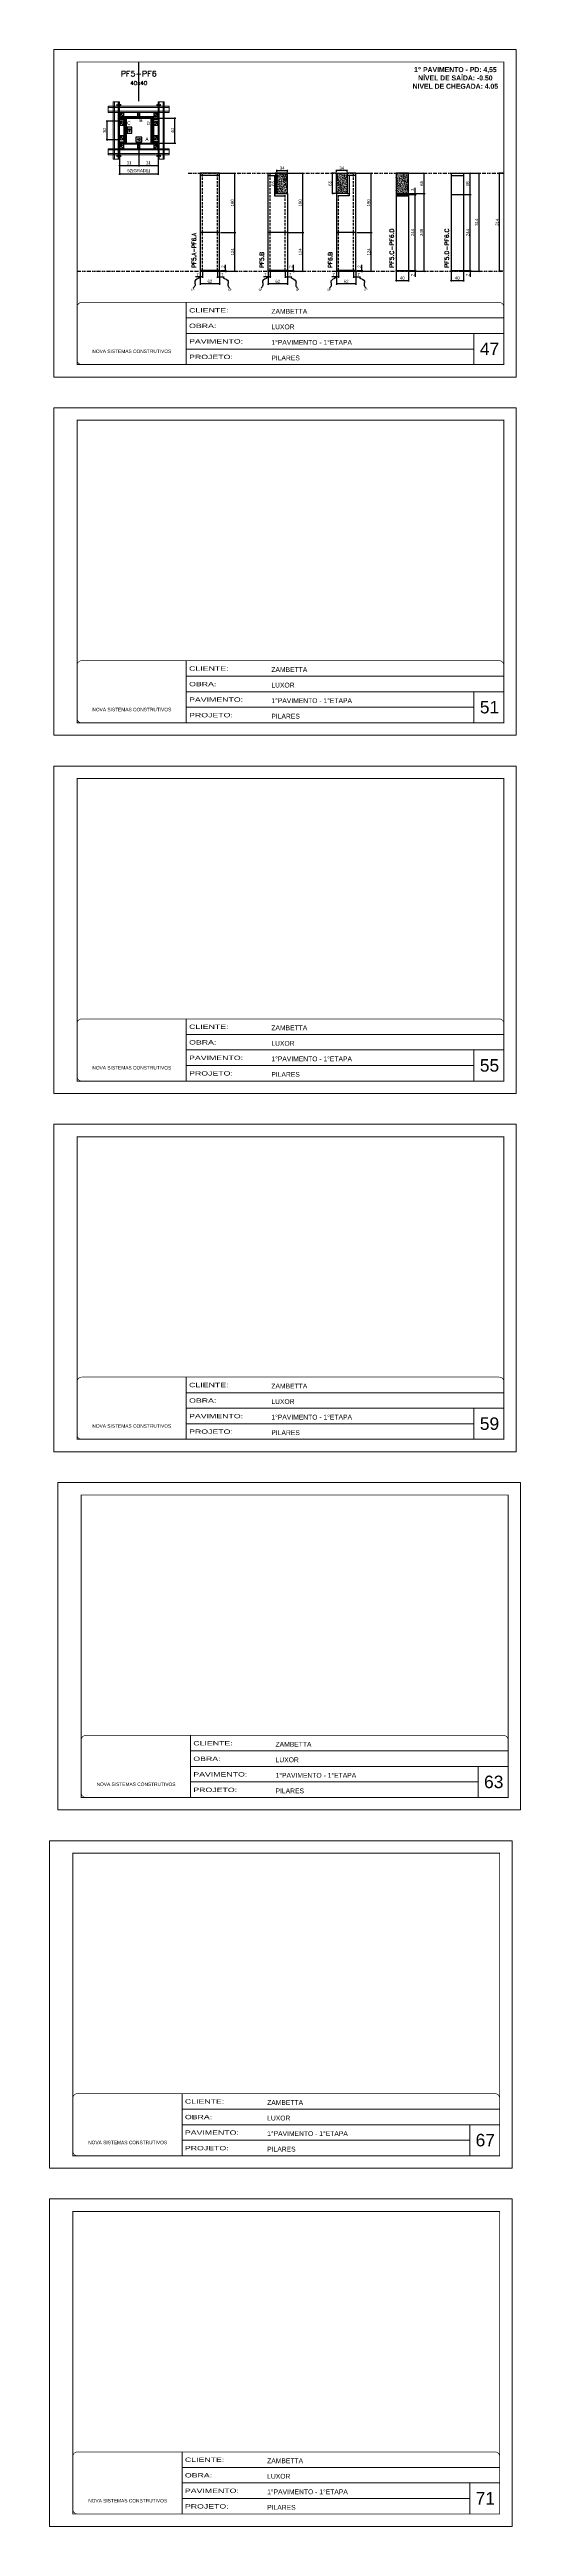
# Model space of a CAD drawing. Extents: x 14400 to 24104, y -21631 to 6985.
# Drawn here: x 17570 to 19082, y -13591 to -5650 of the extents above; entities that cross this region are included whole.
import ezdxf
from ezdxf.enums import TextEntityAlignment as Align

# ---------------------------------------------------------------- set-up
doc = ezdxf.new("R2010")
doc.units = 0
for name, pattern in [('CONTINUO', [0]), ('DASHED', [0.75, 0.5, -0.25]), ('DIVIDE2', [0.625, 0.25, -0.125, 0, -0.125, 0, -0.125]), ('HIDDEN', [0.375, 0.25, -0.125])]:
    doc.linetypes.add(name, pattern=pattern)
for name, color, linetype, lineweight in [('CARIMBO', 255, 'Continuous', 9), ('Folhas', 255, 'Continuous', 9), ('Hachura', 251, 'Continuous', 9), ('Madeira', 126, 'Continuous', 18), ('Perfil Metálico', 224, 'Continuous', 18), ('SARRAFO DE PRESSAO', 251, 'DASHED', 9), ('Texto Seção', 7, 'Continuous', 15)]:
    doc.layers.add(name, color=color, linetype=linetype, lineweight=lineweight)
for name, color, linetype in [('CHAPA', 1, 'Continuous'), ('COTA', 241, 'Continuous'), ('MEIO_PONT', 93, 'Continuous'), ('NOMENCLATURA', 7, 'Continuous'), ('Nível', 160, 'Continuous'), ('Painéis', 200, 'Continuous'), ('SARR_2.2x7', 40, 'Continuous'), ('SARRAFO', 251, 'Continuous'), ('texto', 7, 'Continuous'), ('Texto de Titulo', 7, 'Continuous'), ('Texto Qtd Sarr', 242, 'Continuous'), ('TEXTO_GERAL', 7, 'Continuous')]:
    doc.layers.add(name, color=color, linetype=linetype)
doc.styles.add('ARIAL', font='arial.ttf')
doc.styles.add('COTA TECNICA', font='techl___.ttf', dxfattribs={"height": 10})
doc.styles.add('COTA TECNICA 2X', font='techl___.ttf', dxfattribs={"height": 10})
doc.styles.add('COTA TECNICA-50', font='techl___.ttf', dxfattribs={"height": 10})
doc.styles.add('REGUA-120', font='ROMANS.shx', dxfattribs={"height": 15})
doc.styles.add('ROMANC', font='techb___.ttf', dxfattribs={"height": 2.5})
doc.styles.add('ROMANS', font='romans.shx')
doc.styles.get("Standard").update_dxf_attribs({"font": 'arial.ttf'})
doc.styles.add('Tecnologia', font='')
doc.styles.get('Tecnologia').set_extended_font_data('Forgotten Futurist')
doc.dimstyles.new('COTA PAINEL-50', dxfattribs={"dimtxt": 10, "dimasz": 3, "dimexe": 3, "dimexo": 3, "dimgap": 3, "dimtad": 1, "dimdec": 1, "dimzin": 12, "dimdsep": 46, "dimtxsty": 'COTA TECNICA-50', "dimblk1": 'OBLIQUE', "dimblk2": 'OBLIQUE', "dimsah": 1, "dimcen": 0.9, "dimclrd": 4, "dimclre": 4, "dimclrt": 240, "dimadec": 1, "dimazin": 3, "dimtfac": 1, "dimtdec": 1, "dimtmove": 0, "dimatfit": 3, "dimfxl": 1, "dimtolj": 1, "dimtzin": 12, "dimarcsym": 0})
doc.dimstyles.new('PAINEL', dxfattribs={"dimtxt": 10, "dimasz": 3, "dimexe": 3, "dimexo": 3, "dimgap": 3, "dimtad": 1, "dimdec": 1, "dimzin": 12, "dimdsep": 46, "dimtxsty": 'COTA TECNICA', "dimblk1": 'OBLIQUE', "dimblk2": 'OBLIQUE', "dimsah": 1, "dimcen": 0.9, "dimclrd": 4, "dimclre": 4, "dimclrt": 240, "dimadec": 1, "dimazin": 3, "dimtfac": 1, "dimtdec": 1, "dimtmove": 0, "dimatfit": 3, "dimfxl": 1, "dimtolj": 1, "dimtzin": 12, "dimarcsym": 0})
doc.dimstyles.new('SECAO PILAR', dxfattribs={"dimtxt": 10, "dimasz": 3, "dimexe": 3, "dimexo": 3, "dimgap": 3, "dimtad": 1, "dimdec": 1, "dimlfac": 0.5, "dimzin": 12, "dimdsep": 46, "dimtxsty": 'COTA TECNICA 2X', "dimblk1": 'OBLIQUE', "dimblk2": 'OBLIQUE', "dimsah": 1, "dimcen": 0.9, "dimclrd": 256, "dimclre": 256, "dimclrt": 256, "dimadec": 1, "dimazin": 3, "dimtfac": 1, "dimtdec": 1, "dimtmove": 0, "dimatfit": 3, "dimfxl": 1, "dimtolj": 1, "dimtzin": 12, "dimarcsym": 0})
doc.dimstyles.new('SECÇÃO 2', dxfattribs={"dimtxt": 7, "dimasz": 6, "dimexe": 0.18, "dimexo": 2, "dimgap": -4, "dimtad": 3, "dimdec": 1, "dimlfac": 0.5, "dimzin": 12, "dimdsep": 46, "dimtxsty": 'ROMANS', "dimblk": 'ARCHTICK', "dimcen": 0.09, "dimse1": 1, "dimse2": 1, "dimsd1": 1, "dimsd2": 1, "dimclrd": 180, "dimclre": 5, "dimclrt": 1, "dimadec": 0, "dimazin": 3, "dimtfac": 1, "dimtdec": 1, "dimtofl": 0, "dimtmove": 0, "dimatfit": 3, "dimldrblk": 'ARCHTICK', "dimfxl": 1, "dimtolj": 1, "dimtzin": 0, "dimarcsym": 0})
doc.dimstyles.get("Standard").update_dxf_attribs({"dimtxt": 0.18, "dimasz": 0.18, "dimexe": 0.18, "dimexo": 0.0625, "dimgap": 0.09, "dimtad": 0, "dimtih": 1, "dimtoh": 1, "dimdec": 4, "dimzin": 0, "dimdsep": 46, "dimtxsty": 'Standard', "dimcen": 0.09, "dimadec": 0, "dimazin": 0, "dimtfac": 1, "dimtdec": 4, "dimtofl": 0, "dimtmove": 0, "dimatfit": 3, "dimfxl": 1, "dimtolj": 1, "dimtzin": 0, "dimarcsym": 0})

# ---------------------------------------------------------------- blocks, each defined once
blk = doc.blocks.new('9999999999')
at = {"color": 30, "linetype": 'CONTINUO'}
for p, q in [((98564.6, 34230.2), (98564.6, 34429.4)), ((98564.6, 34379.6), (99584, 34379.6)), ((98564.6, 34329.8), (99488, 34329.8)), ((99584, 34329.8), (99488, 34329.8)), ((99488, 34329.8), (99488, 34230.2)), ((98564.6, 34280), (99488, 34280))]:
    blk.add_line(p, q, dxfattribs=at)
at = {"color": 30, "linetype": 'CONTINUO', "const_width": 2}
blk.add_lwpolyline([(99584, 34230.2), (99584, 34414.4, 0.414214), (99569, 34429.4), (98229, 34429.4, 0.414214), (98214, 34414.4), (98214, 34245.2, 0.414214), (98229, 34230.2), (99584, 34230.2)], format="xyb", dxfattribs=at)
at = {"layer": 'Folhas'}
blk.add_lwpolyline([(98139, 34190.2), (99624, 34190.2), (99624, 35240.2), (98139, 35240.2)], close=True, dxfattribs=at)
at = {"layer": 'Folhas', "color": 30, "const_width": 3}
blk.add_lwpolyline([(98214, 34230.2), (99584, 34230.2), (99584, 35200.2), (98214, 35200.2)], close=True, dxfattribs=at)
at = {"color": 7, "linetype": 'Continuous', "ltscale": 5, "style": 'ARIAL'}
for s, height, p in [('ZAMBETTA', 15.48, (98837.7, 34393.1)), ('1°PAVIMENTO - 1°ETAPA', 15.483, (98837.7, 34293.5)), ('LUXOR', 15.48, (98837.7, 34343.3)), ('NOVA SISTEMAS CONSTRUTIVOS', 11.059, (98263.2, 34267.2)), ('PILARES', 15.48, (98837.7, 34243.7))]:
    blk.add_text(s, height=height, dxfattribs=at).set_placement(p)
at = {"layer": 'Folhas', "color": 7, "style": 'Tecnologia', "width": 1.5}
for s, p in [('CLIENTE:', (98573.7, 34397.2)), ('OBRA:', (98573.7, 34347.3)), ('PAVIMENTO:', (98573.7, 34297.5)), ('PROJETO:', (98573.7, 34247.7))]:
    blk.add_text(s, height=14, dxfattribs=at).set_placement(p)
blk = doc.blocks.new('_Oblique')
at = {"color": 0, "linetype": 'ByBlock', "lineweight": -2}
blk.add_line((-0.5, -0.5), (0.5, 0.5), dxfattribs=at)
blk = doc.blocks.new('*D2299')
at = {"layer": 'COTA', "color": 4, "lineweight": -2, "transparency": 16777216}
for p, q in [((19025.5, -6046.3), (19012, -6046.3)), ((19015, -6360.3), (19015, -6046.3)), ((19025.5, -6360.3), (19012, -6360.3))]:
    blk.add_line(p, q, dxfattribs=at)
at = {"layer": 'Defpoints', "color": 0, "transparency": 16777216}
for p in [(19015, -6046.3), (19028.5, -6046.3), (19028.5, -6360.3)]:
    blk.add_point(p, dxfattribs=at)
at = {"layer": 'COTA', "color": 4, "lineweight": -2, "transparency": 16777216, "xscale": 3, "yscale": 3, "zscale": 3}
for p, rotation in [((19015, -6046.3), 90), ((19015, -6360.3), 270)]:
    blk.add_blockref('_Oblique', p, dxfattribs=dict(at, rotation=rotation))
at = {"layer": 'COTA', "color": 240, "transparency": 16777216, "insert": (19006.8, -6203.3), "char_height": 10, "attachment_point": 5, "rotation": 90, "style": 'COTA TECNICA'}
blk.add_mtext('\\A1;314', dxfattribs=at)
blk = doc.blocks.new('titulo1')
at = {"layer": 'Defpoints', "color": 252, "linetype": 'HIDDEN', "ltscale": 2}
blk.add_line((0, 0), (0, 125), dxfattribs=at)
at = {"layer": 'Defpoints', "style": 'ROMANS', "oblique": 15}
blk.add_attdef('FOLHA', text='', height=10, dxfattribs=at).set_placement((0, 15.6), align=Align.MIDDLE_CENTER)
at = {"layer": 'Texto Qtd Sarr', "color": 3, "style": 'ROMANS', "oblique": 15}
for tag, height, p in [('TITULO', 17, (0, 71.4)), ('SEÇÃO', 12, (0, 41.5))]:
    blk.add_attdef(tag, text='', height=height, dxfattribs=at).set_placement(p, align=Align.MIDDLE_CENTER)
blk = doc.blocks.new('*D2277')
at = {"layer": 'COTA', "color": 180, "lineweight": -2, "transparency": 16777216}
for p, q in [((17866.1, -5930.4), (17846.8, -5930.4)), ((17846.8, -5930.4), (17846.8, -5945.4)), ((17846.8, -5945.4), (17866.1, -5945.4)), ((17866.1, -5945.4), (17866.1, -5930.4))]:
    blk.add_line(p, q, dxfattribs=at)
at = {"layer": 'Defpoints', "color": 0, "transparency": 16777216}
for p in [(17816.5, -5949.4), (17896.5, -5949.4), (17896.5, -5949.4)]:
    blk.add_point(p, dxfattribs=at)
at = {"layer": 'COTA', "color": 1, "transparency": 16777216, "insert": (17856.5, -5937.9), "char_height": 7, "attachment_point": 5, "style": 'ROMANS'}
blk.add_mtext('\\A1;40', dxfattribs=at)
blk = doc.blocks.new('_ArchTick')
at = {"color": 0, "linetype": 'ByBlock', "const_width": 0.15}
blk.add_lwpolyline([(-0.5, -0.5), (0.5, 0.5)], dxfattribs=at)
blk = doc.blocks.new('*D2278')
at = {"layer": 'COTA', "color": 180, "lineweight": -2, "transparency": 16777216}
for p, q in [((17834.5, -5898.8), (17819.5, -5898.8)), ((17819.5, -5898.8), (17819.5, -5918.1)), ((17819.5, -5918.1), (17834.5, -5918.1)), ((17834.5, -5918.1), (17834.5, -5898.8))]:
    blk.add_line(p, q, dxfattribs=at)
at = {"layer": 'Defpoints', "color": 0, "transparency": 16777216}
for p in [(17816.5, -5869.4), (17838.5, -5869.4), (17816.5, -5949.4)]:
    blk.add_point(p, dxfattribs=at)
at = {"layer": 'COTA', "color": 1, "transparency": 16777216, "insert": (17827, -5908.4), "char_height": 7, "attachment_point": 5, "rotation": 90, "style": 'ROMANS'}
blk.add_mtext('\\A1;40', dxfattribs=at)
blk = doc.blocks.new('*D2300')
at = {"layer": 'COTA', "lineweight": -2, "transparency": 16777216}
for p, q in [((17903.1, -5869.4), (17975.8, -5869.4)), ((17972.8, -5949.4), (17972.8, -5869.4)), ((17903.1, -5949.4), (17975.8, -5949.4))]:
    blk.add_line(p, q, dxfattribs=at)
at = {"layer": 'Defpoints', "color": 0, "transparency": 16777216}
for p in [(17900.1, -5869.4), (17972.8, -5869.4), (17900.1, -5949.4)]:
    blk.add_point(p, dxfattribs=at)
at = {"layer": 'COTA', "lineweight": -2, "transparency": 16777216, "xscale": 3, "yscale": 3, "zscale": 3}
for p, rotation in [((17972.8, -5869.4), 90), ((17972.8, -5949.4), 270)]:
    blk.add_blockref('_Oblique', p, dxfattribs=dict(at, rotation=rotation))
at = {"layer": 'COTA', "transparency": 16777216, "insert": (17964.7, -5909.4), "char_height": 10, "attachment_point": 5, "rotation": 90, "style": 'COTA TECNICA 2X'}
blk.add_mtext('\\A1;40', dxfattribs=at)
blk = doc.blocks.new('*D2279')
at = {"layer": 'COTA', "lineweight": -2, "transparency": 16777216}
for p, q in [((17794.5, -5970.4), (17794.5, -6051.6)), ((17918.5, -5970.4), (17918.5, -6051.6)), ((17794.5, -6048.6), (17918.5, -6048.6))]:
    blk.add_line(p, q, dxfattribs=at)
at = {"layer": 'Defpoints', "color": 0, "transparency": 16777216}
for p in [(17794.5, -5967.4), (17918.5, -5967.4), (17918.5, -6048.6)]:
    blk.add_point(p, dxfattribs=at)
at = {"layer": 'COTA', "lineweight": -2, "transparency": 16777216, "xscale": 3, "yscale": 3, "zscale": 3, "rotation": 180}
blk.add_blockref('_Oblique', (17794.5, -6048.6), dxfattribs=at)
at = {"layer": 'COTA', "lineweight": -2, "transparency": 16777216, "xscale": 3, "yscale": 3, "zscale": 3}
blk.add_blockref('_Oblique', (17918.5, -6048.6), dxfattribs=at)
at = {"layer": 'COTA', "transparency": 16777216, "insert": (17856.5, -6039.3), "char_height": 10, "attachment_point": 5, "style": 'COTA TECNICA 2X'}
blk.add_mtext('\\A1;62(GRADE)', dxfattribs=at)
blk = doc.blocks.new('*D2280')
at = {"layer": 'COTA', "lineweight": -2, "transparency": 16777216}
for p, q in [((17794.5, -5970.4), (17794.5, -6024.2)), ((17794.5, -6021.2), (17856.5, -6021.2)), ((17856.5, -5970.4), (17856.5, -6024.2))]:
    blk.add_line(p, q, dxfattribs=at)
at = {"layer": 'Defpoints', "color": 0, "transparency": 16777216}
for p in [(17794.5, -5967.4), (17856.5, -5967.4), (17856.5, -6021.2)]:
    blk.add_point(p, dxfattribs=at)
at = {"layer": 'COTA', "lineweight": -2, "transparency": 16777216, "xscale": 3, "yscale": 3, "zscale": 3, "rotation": 180}
blk.add_blockref('_Oblique', (17794.5, -6021.2), dxfattribs=at)
at = {"layer": 'COTA', "lineweight": -2, "transparency": 16777216, "xscale": 3, "yscale": 3, "zscale": 3}
blk.add_blockref('_Oblique', (17856.5, -6021.2), dxfattribs=at)
at = {"layer": 'COTA', "transparency": 16777216, "insert": (17825.5, -6012.9), "char_height": 10, "attachment_point": 5, "style": 'COTA TECNICA 2X'}
blk.add_mtext('\\A1;31', dxfattribs=at)
blk = doc.blocks.new('C')
at = {"layer": 'Hachura', "color": 0}
for p, q in [((0, 3.2), (0, -3.2)), ((0.4, 3.2), (0, 3.2)), ((0.5, 3.2), (0, 3.2)), ((0.5, 3), (0, 3)), ((0.5, 2.9), (0, 2.9)), ((0, 2.7), (0, -1.2)), ((0.5, 2.6), (0, 2.6)), ((0.5, 2.2), (0, 2.2)), ((0.5, 1.5), (0, 1.5)), ((0.4, 0.5), (0.2, 0.5)), ((0.4, -3.2), (0.4, 3.2)), ((0.4, 3.2), (2.6, 3.2)), ((1.7, 1), (0.4, 1)), ((1.5, 0.1), (0.4, 0.1)), ((1.4, 1.9), (1.4, 1)), ((2.6, 2.4), (1.5, 2.1)), ((1.7, -1), (1.7, 1)), ((1.7, 1), (1.7, 0.8)), ((1.7, 1), (1.7, 0.8)), ((1.7, 0.8), (3.4, 0.8)), ((3.4, 0.4), (1.7, 0.4)), ((2.6, 3.2), (2.6, 2.4)), ((3.3, 0.8), (3.3, -0.8)), ((3.4, 0.8), (3.4, -0.8)), ((3.7, 0.4), (3.4, 0.4)), ((3.8, -0.5), (3.4, 0.4)), ((3.4, 0.1), (3.7, -0.6)), ((3.7, 0.5), (4.3, -0.6)), ((3.7, 0.4), (4.2, -0.5)), ((4.4, -0.6), (3.8, 0.5)), ((4.2, 0.4), (3.9, 0.4)), ((4.4, -0.5), (3.9, 0.4)), ((4.2, 0.4), (4.3, 0.4)), ((4.3, 0.5), (4.8, -0.6)), ((4.3, 0.4), (4.7, -0.5)), ((5, -0.6), (4.4, 0.5)), ((4.5, 0.4), (4.8, 0.4)), ((5, -0.5), (4.5, 0.4)), ((4.8, 0.4), (5.3, -0.5)), ((4.9, 0.5), (5.4, -0.6)), ((5.5, -0.6), (5, 0.5)), ((5.6, -0.5), (5.1, 0.4)), ((5.4, 0.4), (5.1, 0.4)), ((5.6, -0.5), (5.1, 0.4)), ((5.4, 0.4), (5.7, -0.2)), ((5.5, 0.5), (5.7, -0.1)), ((5.7, 0.2), (5.6, 0.5)), ((5.7, 0.3), (5.7, 0.4)), ((5.7, 0.4), (5.7, 0.4)), ((5.7, 0.4), (5.9, 0.3)), ((5.7, 0.4), (5.7, -0.5)), ((5.9, -0.4), (5.9, 0.3)), ((0.4, 0), (0, 0)), ((0.5, -1.5), (0, -1.5)), ((0.5, -2.2), (0, -2.2)), ((0.5, -2.6), (0, -2.6)), ((0.5, -2.9), (0, -2.9)), ((0.5, -3), (0, -3)), ((0, -3.2), (2.6, -3.2)), ((0.5, -3.2), (0, -3.2)), ((0.1, -0.5), (0.3, -0.5)), ((0.3, -0.5), (0.4, -0.5)), ((0.4, 0), (0.4, -1)), ((0.4, -0.2), (1.5, -0.2)), ((0.4, -0.6), (0.4, -0.3)), ((0.4, -3.2), (0.4, -0.6)), ((0.4, -1), (1.7, -1)), ((1.4, -1.9), (1.4, -1)), ((2.6, -2.4), (1.5, -2.1)), ((3.4, -0.3), (1.7, -0.3)), ((3.4, -0.8), (1.7, -0.8)), ((2.6, -3.2), (2.6, -2.4)), ((3.4, -0.1), (3.6, -0.5)), ((3.4, -0.5), (3.6, -0.5)), ((3.8, -0.5), (4.2, -0.5)), ((4.4, -0.5), (4.7, -0.5)), ((4.6, -0.5), (4.7, -0.5)), ((5, -0.5), (5.3, -0.5)), ((5.6, -0.5), (5.7, -0.5)), ((5.7, -0.5), (5.9, -0.4)), ((5.7, -0.5), (5.7, -0.5))]:
    blk.add_line(p, q, dxfattribs=at)
for centre, radius, start, end in [((1.5, 1.9), 0.161, 104.7436, 180), ((1.4, 0), 0.129, 272.695, 87.305), ((3.8, 0.4), 0.143, 25.5688, 154.4312), ((4.4, 0.4), 0.143, 25.5688, 154.4312), ((5, 0.4), 0.143, 25.5688, 154.4312), ((5.5, 0.4), 0.143, 25.5688, 154.4312), ((0.2, -0.4), 0.174, 221.744, 317.8592), ((1.5, -1.9), 0.161, 180, 255.2564), ((3.7, -0.4), 0.174, 222.1408, 318.256), ((4.3, -0.4), 0.174, 222.1408, 318.256), ((4.9, -0.4), 0.174, 222.1408, 318.256), ((5.4, -0.4), 0.174, 222.1408, 318.256), ((5.6, -0.4), 0.174, 317.8592, 318.256)]:
    blk.add_arc(centre, radius, start, end, dxfattribs=at)
blk = doc.blocks.new('PONTALETE')
at = {"layer": 'Madeira'}
for q in [(2.7, 7), (7, 5.8), (7, 1.7)]:
    blk.add_line((0, 0), q, dxfattribs=at)
blk.add_lwpolyline([(0, 0), (7, 0), (7, 7), (0, 7)], close=True, dxfattribs=at)
for centre, radius, start, end in [((2, 0.1), 6.23, 37.2818, 109.0913), ((1.1, 0.9), 3.19, 343.603, 109.9847), ((-0.2, -0.8), 3.09, 14.6322, 86.0383)]:
    blk.add_arc(centre, radius, start, end, dxfattribs=at)
blk = doc.blocks.new('MEIO PONTALETE')
at = {"layer": 'Madeira'}
for q in [(2.7, 7), (3.5, 2.9), (3.5, 0.9)]:
    blk.add_line((0, 0), q, dxfattribs=at)
blk.add_lwpolyline([(0, 0), (3.5, 0), (3.5, 7), (0, 7)], close=True, dxfattribs=at)
for centre, radius, start, end in [((2, 0.1), 6.23, 76.4499, 109.0913), ((1.1, 0.9), 3.19, 40.9063, 109.9847), ((-0.2, -0.8), 3.09, 14.6322, 86.0383)]:
    blk.add_arc(centre, radius, start, end, dxfattribs=at)
blk = doc.blocks.new('*D2306')
at = {"layer": 'COTA', "lineweight": -2, "transparency": 16777216}
for p, q in [((17856.5, -5970.4), (17856.5, -6024.2)), ((17856.5, -6021.2), (17918.5, -6021.2)), ((17918.5, -6003.9), (17918.5, -6024.2))]:
    blk.add_line(p, q, dxfattribs=at)
at = {"layer": 'Defpoints', "color": 0, "transparency": 16777216}
for p in [(17856.5, -5967.4), (17918.5, -6000.9), (17918.5, -6021.2)]:
    blk.add_point(p, dxfattribs=at)
at = {"layer": 'COTA', "lineweight": -2, "transparency": 16777216, "xscale": 3, "yscale": 3, "zscale": 3, "rotation": 180}
blk.add_blockref('_Oblique', (17856.5, -6021.2), dxfattribs=at)
at = {"layer": 'COTA', "lineweight": -2, "transparency": 16777216, "xscale": 3, "yscale": 3, "zscale": 3}
blk.add_blockref('_Oblique', (17918.5, -6021.2), dxfattribs=at)
at = {"layer": 'COTA', "transparency": 16777216, "insert": (17887.5, -6012.9), "char_height": 10, "attachment_point": 5, "style": 'COTA TECNICA 2X'}
blk.add_mtext('\\A1;31', dxfattribs=at)
blk = doc.blocks.new('*D2285')
at = {"layer": 'COTA', "color": 4, "lineweight": -2, "transparency": 16777216}
for p, q in [((18491.2, -6361.3), (18491.2, -6404)), ((18553.2, -6401), (18491.2, -6401)), ((18553.2, -6361.3), (18553.2, -6404))]:
    blk.add_line(p, q, dxfattribs=at)
at = {"layer": 'Defpoints', "color": 0, "transparency": 16777216}
for p in [(18491.2, -6358.3), (18491.2, -6401), (18553.2, -6358.3)]:
    blk.add_point(p, dxfattribs=at)
at = {"layer": 'COTA', "color": 4, "lineweight": -2, "transparency": 16777216, "xscale": 3, "yscale": 3, "zscale": 3, "rotation": 180}
blk.add_blockref('_Oblique', (18491.2, -6401), dxfattribs=at)
at = {"layer": 'COTA', "color": 4, "lineweight": -2, "transparency": 16777216, "xscale": 3, "yscale": 3, "zscale": 3}
blk.add_blockref('_Oblique', (18553.2, -6401), dxfattribs=at)
at = {"layer": 'COTA', "color": 240, "transparency": 16777216, "insert": (18522.2, -6392.9), "char_height": 10, "attachment_point": 5, "style": 'COTA TECNICA'}
blk.add_mtext('\\A1;62', dxfattribs=at)
blk = doc.blocks.new('*D2286')
at = {"layer": 'COTA', "color": 4, "lineweight": -2, "transparency": 16777216}
for p, q in [((18546.2, -6361.3), (18546.2, -6381.8)), ((18546.2, -6378.8), (18553.2, -6378.8)), ((18553.2, -6363.3), (18553.2, -6381.8)), ((18553.2, -6378.8), (18567.9, -6378.8))]:
    blk.add_line(p, q, dxfattribs=at)
at = {"layer": 'Defpoints', "color": 0, "transparency": 16777216}
for p in [(18546.2, -6358.3), (18553.2, -6360.3), (18553.2, -6378.8)]:
    blk.add_point(p, dxfattribs=at)
at = {"layer": 'COTA', "color": 4, "lineweight": -2, "transparency": 16777216, "xscale": 3, "yscale": 3, "zscale": 3, "rotation": 180}
blk.add_blockref('_Oblique', (18546.2, -6378.8), dxfattribs=at)
at = {"layer": 'COTA', "color": 4, "lineweight": -2, "transparency": 16777216, "xscale": 3, "yscale": 3, "zscale": 3}
blk.add_blockref('_Oblique', (18553.2, -6378.8), dxfattribs=at)
at = {"layer": 'COTA', "color": 240, "transparency": 16777216, "insert": (18562.1, -6370.8), "char_height": 10, "attachment_point": 5, "style": 'COTA TECNICA-50'}
blk.add_mtext('\\A1;7', dxfattribs=at)
blk = doc.blocks.new('*D2287')
at = {"layer": 'COTA', "color": 4, "lineweight": -2, "transparency": 16777216}
for p, q in [((18491.2, -6378.8), (18476.5, -6378.8)), ((18491.2, -6363.3), (18491.2, -6381.8)), ((18498.2, -6378.8), (18491.2, -6378.8)), ((18498.2, -6361.3), (18498.2, -6381.8))]:
    blk.add_line(p, q, dxfattribs=at)
at = {"layer": 'Defpoints', "color": 0, "transparency": 16777216}
for p in [(18491.2, -6360.3), (18491.2, -6378.8), (18498.2, -6358.3)]:
    blk.add_point(p, dxfattribs=at)
at = {"layer": 'COTA', "color": 4, "lineweight": -2, "transparency": 16777216, "xscale": 3, "yscale": 3, "zscale": 3, "rotation": 180}
blk.add_blockref('_Oblique', (18491.2, -6378.8), dxfattribs=at)
at = {"layer": 'COTA', "color": 4, "lineweight": -2, "transparency": 16777216, "xscale": 3, "yscale": 3, "zscale": 3}
blk.add_blockref('_Oblique', (18498.2, -6378.8), dxfattribs=at)
at = {"layer": 'COTA', "color": 240, "transparency": 16777216, "insert": (18482.3, -6370.8), "char_height": 10, "attachment_point": 5, "style": 'COTA TECNICA-50'}
blk.add_mtext('\\A1;7', dxfattribs=at)
blk = doc.blocks.new('*D2307')
at = {"layer": 'COTA', "color": 4, "linetype": 'ByBlock', "lineweight": -2, "transparency": 16777216}
for p, q in [((18556.2, -6236.3), (18605.6, -6236.3)), ((18602.6, -6360.3), (18602.6, -6236.3)), ((18556.2, -6360.3), (18605.6, -6360.3))]:
    blk.add_line(p, q, dxfattribs=at)
at = {"layer": 'Defpoints', "color": 0, "linetype": 'ByBlock', "transparency": 16777216}
for p in [(18553.2, -6236.3), (18602.6, -6236.3), (18553.2, -6360.3)]:
    blk.add_point(p, dxfattribs=at)
at = {"layer": 'COTA', "color": 4, "linetype": 'ByBlock', "lineweight": -2, "transparency": 16777216, "xscale": 3, "yscale": 3, "zscale": 3}
for p, rotation in [((18602.6, -6236.3), 90), ((18602.6, -6360.3), 270)]:
    blk.add_blockref('_Oblique', p, dxfattribs=dict(at, rotation=rotation))
at = {"layer": 'COTA', "color": 240, "linetype": 'ByBlock', "transparency": 16777216, "insert": (18594.5, -6298.3), "char_height": 10, "attachment_point": 5, "rotation": 90, "style": 'COTA TECNICA'}
blk.add_mtext('\\A1;124', dxfattribs=at)
blk = doc.blocks.new('*D2288')
at = {"layer": 'COTA', "color": 4, "lineweight": -2, "transparency": 16777216}
for p, q in [((18572.5, -6358.3), (18572.5, -6339.5)), ((18556.2, -6358.3), (18575.5, -6358.3)), ((18556.2, -6360.3), (18575.5, -6360.3)), ((18572.5, -6360.3), (18572.5, -6358.3)), ((18572.5, -6360.3), (18572.5, -6363.3))]:
    blk.add_line(p, q, dxfattribs=at)
at = {"layer": 'Defpoints', "color": 0, "transparency": 16777216}
for p in [(18553.2, -6358.3), (18553.2, -6360.3), (18572.5, -6360.3)]:
    blk.add_point(p, dxfattribs=at)
at = {"layer": 'COTA', "color": 4, "lineweight": -2, "transparency": 16777216, "xscale": 3, "yscale": 3, "zscale": 3}
for p, rotation in [((18572.5, -6358.3), 270), ((18572.5, -6360.3), 90)]:
    blk.add_blockref('_Oblique', p, dxfattribs=dict(at, rotation=rotation))
at = {"layer": 'COTA', "color": 240, "transparency": 16777216, "insert": (18564.5, -6345.6), "char_height": 10, "attachment_point": 5, "rotation": 90, "style": 'COTA TECNICA-50'}
blk.add_mtext('\\A1;2', dxfattribs=at)
blk = doc.blocks.new('*D2308')
at = {"layer": 'COTA', "color": 4, "linetype": 'ByBlock', "lineweight": -2, "transparency": 16777216}
for p, q in [((18556.2, -6236.3), (18605.6, -6236.3)), ((18602.6, -6360.3), (18602.6, -6236.3)), ((18556.2, -6360.3), (18605.6, -6360.3))]:
    blk.add_line(p, q, dxfattribs=at)
at = {"layer": 'Defpoints', "color": 0, "linetype": 'ByBlock', "transparency": 16777216}
for p in [(18553.2, -6236.3), (18602.6, -6236.3), (18553.2, -6360.3)]:
    blk.add_point(p, dxfattribs=at)
at = {"layer": 'COTA', "color": 4, "linetype": 'ByBlock', "lineweight": -2, "transparency": 16777216, "xscale": 3, "yscale": 3, "zscale": 3}
for p, rotation in [((18602.6, -6236.3), 90), ((18602.6, -6360.3), 270)]:
    blk.add_blockref('_Oblique', p, dxfattribs=dict(at, rotation=rotation))
at = {"layer": 'COTA', "color": 240, "linetype": 'ByBlock', "transparency": 16777216, "insert": (18594.5, -6298.3), "char_height": 10, "attachment_point": 5, "rotation": 90, "style": 'COTA TECNICA'}
blk.add_mtext('\\A1;124', dxfattribs=at)
blk = doc.blocks.new('*D2305')
at = {"layer": 'COTA', "lineweight": -2, "transparency": 16777216}
for p, q in [((17791.5, -5879.4), (17751.7, -5879.4)), ((17791.5, -5939.4), (17751.7, -5939.4)), ((17754.7, -5939.4), (17754.7, -5879.4))]:
    blk.add_line(p, q, dxfattribs=at)
at = {"layer": 'Defpoints', "color": 0, "transparency": 16777216}
for p in [(17754.7, -5879.4), (17794.5, -5879.4), (17794.5, -5939.4)]:
    blk.add_point(p, dxfattribs=at)
at = {"layer": 'COTA', "lineweight": -2, "transparency": 16777216, "xscale": 3, "yscale": 3, "zscale": 3}
for p, rotation in [((17754.7, -5879.4), 90), ((17754.7, -5939.4), 270)]:
    blk.add_blockref('_Oblique', p, dxfattribs=dict(at, rotation=rotation))
at = {"layer": 'COTA', "transparency": 16777216, "insert": (17746.5, -5909.4), "char_height": 10, "attachment_point": 5, "rotation": 90, "style": 'COTA TECNICA 2X'}
blk.add_mtext('\\A1;30', dxfattribs=at)
blk = doc.blocks.new('*D2309')
at = {"layer": 'COTA', "color": 4, "lineweight": -2, "transparency": 16777216}
for p, q in [((18488.2, -6046.3), (18475.8, -6046.3)), ((18488.2, -6111.3), (18475.8, -6111.3)), ((18478.8, -6111.3), (18478.8, -6046.3))]:
    blk.add_line(p, q, dxfattribs=at)
at = {"layer": 'Defpoints', "color": 0, "transparency": 16777216}
for p in [(18478.8, -6046.3), (18491.2, -6046.3), (18491.2, -6111.3)]:
    blk.add_point(p, dxfattribs=at)
at = {"layer": 'COTA', "color": 4, "lineweight": -2, "transparency": 16777216, "xscale": 3, "yscale": 3, "zscale": 3}
for p, rotation in [((18478.8, -6046.3), 90), ((18478.8, -6111.3), 270)]:
    blk.add_blockref('_Oblique', p, dxfattribs=dict(at, rotation=rotation))
at = {"layer": 'COTA', "color": 240, "transparency": 16777216, "insert": (18470.7, -6078.8), "char_height": 10, "attachment_point": 5, "rotation": 90, "style": 'COTA TECNICA'}
blk.add_mtext('\\A1;65', dxfattribs=at)
blk = doc.blocks.new('*D2301')
at = {"layer": 'COTA', "color": 4, "lineweight": -2, "transparency": 16777216}
for p, q in [((18491.2, -6043.3), (18491.2, -6034.8)), ((18525.2, -6043.3), (18525.2, -6034.8)), ((18525.2, -6037.8), (18491.2, -6037.8))]:
    blk.add_line(p, q, dxfattribs=at)
at = {"layer": 'Defpoints', "color": 0, "transparency": 16777216}
for p in [(18491.2, -6037.8), (18491.2, -6046.3), (18525.2, -6046.3)]:
    blk.add_point(p, dxfattribs=at)
at = {"layer": 'COTA', "color": 4, "lineweight": -2, "transparency": 16777216, "xscale": 3, "yscale": 3, "zscale": 3, "rotation": 180}
blk.add_blockref('_Oblique', (18491.2, -6037.8), dxfattribs=at)
at = {"layer": 'COTA', "color": 4, "lineweight": -2, "transparency": 16777216, "xscale": 3, "yscale": 3, "zscale": 3}
blk.add_blockref('_Oblique', (18525.2, -6037.8), dxfattribs=at)
at = {"layer": 'COTA', "color": 240, "transparency": 16777216, "insert": (18508.2, -6029.6), "char_height": 10, "attachment_point": 5, "style": 'COTA TECNICA'}
blk.add_mtext('\\A1;34', dxfattribs=at)
blk = doc.blocks.new('*D2281')
at = {"layer": 'COTA', "color": 4, "lineweight": -2, "transparency": 16777216}
for p, q in [((18053.9, -6361.3), (18053.9, -6404)), ((18115.9, -6401), (18053.9, -6401)), ((18115.9, -6361.3), (18115.9, -6404))]:
    blk.add_line(p, q, dxfattribs=at)
at = {"layer": 'Defpoints', "color": 0, "transparency": 16777216}
for p in [(18053.9, -6358.3), (18053.9, -6401), (18115.9, -6358.3)]:
    blk.add_point(p, dxfattribs=at)
at = {"layer": 'COTA', "color": 4, "lineweight": -2, "transparency": 16777216, "xscale": 3, "yscale": 3, "zscale": 3, "rotation": 180}
blk.add_blockref('_Oblique', (18053.9, -6401), dxfattribs=at)
at = {"layer": 'COTA', "color": 4, "lineweight": -2, "transparency": 16777216, "xscale": 3, "yscale": 3, "zscale": 3}
blk.add_blockref('_Oblique', (18115.9, -6401), dxfattribs=at)
at = {"layer": 'COTA', "color": 240, "transparency": 16777216, "insert": (18084.9, -6392.9), "char_height": 10, "attachment_point": 5, "style": 'COTA TECNICA'}
blk.add_mtext('\\A1;62', dxfattribs=at)
blk = doc.blocks.new('*D2282')
at = {"layer": 'COTA', "color": 4, "lineweight": -2, "transparency": 16777216}
for p, q in [((18108.9, -6361.3), (18108.9, -6381.8)), ((18108.9, -6378.8), (18115.9, -6378.8)), ((18115.9, -6363.3), (18115.9, -6381.8)), ((18115.9, -6378.8), (18130.6, -6378.8))]:
    blk.add_line(p, q, dxfattribs=at)
at = {"layer": 'Defpoints', "color": 0, "transparency": 16777216}
for p in [(18108.9, -6358.3), (18115.9, -6360.3), (18115.9, -6378.8)]:
    blk.add_point(p, dxfattribs=at)
at = {"layer": 'COTA', "color": 4, "lineweight": -2, "transparency": 16777216, "xscale": 3, "yscale": 3, "zscale": 3, "rotation": 180}
blk.add_blockref('_Oblique', (18108.9, -6378.8), dxfattribs=at)
at = {"layer": 'COTA', "color": 4, "lineweight": -2, "transparency": 16777216, "xscale": 3, "yscale": 3, "zscale": 3}
blk.add_blockref('_Oblique', (18115.9, -6378.8), dxfattribs=at)
at = {"layer": 'COTA', "color": 240, "transparency": 16777216, "insert": (18124.8, -6370.8), "char_height": 10, "attachment_point": 5, "style": 'COTA TECNICA-50'}
blk.add_mtext('\\A1;7', dxfattribs=at)
blk = doc.blocks.new('*D2283')
at = {"layer": 'COTA', "color": 4, "lineweight": -2, "transparency": 16777216}
for p, q in [((18053.9, -6378.8), (18039.2, -6378.8)), ((18053.9, -6363.3), (18053.9, -6381.8)), ((18060.9, -6378.8), (18053.9, -6378.8)), ((18060.9, -6361.3), (18060.9, -6381.8))]:
    blk.add_line(p, q, dxfattribs=at)
at = {"layer": 'Defpoints', "color": 0, "transparency": 16777216}
for p in [(18053.9, -6360.3), (18053.9, -6378.8), (18060.9, -6358.3)]:
    blk.add_point(p, dxfattribs=at)
at = {"layer": 'COTA', "color": 4, "lineweight": -2, "transparency": 16777216, "xscale": 3, "yscale": 3, "zscale": 3, "rotation": 180}
blk.add_blockref('_Oblique', (18053.9, -6378.8), dxfattribs=at)
at = {"layer": 'COTA', "color": 4, "lineweight": -2, "transparency": 16777216, "xscale": 3, "yscale": 3, "zscale": 3}
blk.add_blockref('_Oblique', (18060.9, -6378.8), dxfattribs=at)
at = {"layer": 'COTA', "color": 240, "transparency": 16777216, "insert": (18045, -6370.8), "char_height": 10, "attachment_point": 5, "style": 'COTA TECNICA-50'}
blk.add_mtext('\\A1;7', dxfattribs=at)
blk = doc.blocks.new('*D2302')
at = {"layer": 'COTA', "color": 4, "linetype": 'ByBlock', "lineweight": -2, "transparency": 16777216}
for p, q in [((18118.9, -6236.3), (18168.3, -6236.3)), ((18165.3, -6360.3), (18165.3, -6236.3)), ((18118.9, -6360.3), (18168.3, -6360.3))]:
    blk.add_line(p, q, dxfattribs=at)
at = {"layer": 'Defpoints', "color": 0, "linetype": 'ByBlock', "transparency": 16777216}
for p in [(18115.9, -6236.3), (18165.3, -6236.3), (18115.9, -6360.3)]:
    blk.add_point(p, dxfattribs=at)
at = {"layer": 'COTA', "color": 4, "linetype": 'ByBlock', "lineweight": -2, "transparency": 16777216, "xscale": 3, "yscale": 3, "zscale": 3}
for p, rotation in [((18165.3, -6236.3), 90), ((18165.3, -6360.3), 270)]:
    blk.add_blockref('_Oblique', p, dxfattribs=dict(at, rotation=rotation))
at = {"layer": 'COTA', "color": 240, "linetype": 'ByBlock', "transparency": 16777216, "insert": (18157.2, -6298.3), "char_height": 10, "attachment_point": 5, "rotation": 90, "style": 'COTA TECNICA'}
blk.add_mtext('\\A1;124', dxfattribs=at)
blk = doc.blocks.new('*D2284')
at = {"layer": 'COTA', "color": 4, "lineweight": -2, "transparency": 16777216}
for p, q in [((18135.1, -6358.3), (18135.1, -6339.5)), ((18118.9, -6358.3), (18138.1, -6358.3)), ((18118.9, -6360.3), (18138.1, -6360.3)), ((18135.1, -6360.3), (18135.1, -6358.3)), ((18135.1, -6360.3), (18135.1, -6363.3))]:
    blk.add_line(p, q, dxfattribs=at)
at = {"layer": 'Defpoints', "color": 0, "transparency": 16777216}
for p in [(18115.9, -6358.3), (18115.9, -6360.3), (18135.1, -6360.3)]:
    blk.add_point(p, dxfattribs=at)
at = {"layer": 'COTA', "color": 4, "lineweight": -2, "transparency": 16777216, "xscale": 3, "yscale": 3, "zscale": 3}
for p, rotation in [((18135.1, -6358.3), 270), ((18135.1, -6360.3), 90)]:
    blk.add_blockref('_Oblique', p, dxfattribs=dict(at, rotation=rotation))
at = {"layer": 'COTA', "color": 240, "transparency": 16777216, "insert": (18127.1, -6345.6), "char_height": 10, "attachment_point": 5, "rotation": 90, "style": 'COTA TECNICA-50'}
blk.add_mtext('\\A1;2', dxfattribs=at)
blk = doc.blocks.new('*D2303')
at = {"layer": 'COTA', "color": 4, "linetype": 'ByBlock', "lineweight": -2, "transparency": 16777216}
for p, q in [((18118.9, -6236.3), (18168.3, -6236.3)), ((18165.3, -6360.3), (18165.3, -6236.3)), ((18118.9, -6360.3), (18168.3, -6360.3))]:
    blk.add_line(p, q, dxfattribs=at)
at = {"layer": 'Defpoints', "color": 0, "linetype": 'ByBlock', "transparency": 16777216}
for p in [(18115.9, -6236.3), (18165.3, -6236.3), (18115.9, -6360.3)]:
    blk.add_point(p, dxfattribs=at)
at = {"layer": 'COTA', "color": 4, "linetype": 'ByBlock', "lineweight": -2, "transparency": 16777216, "xscale": 3, "yscale": 3, "zscale": 3}
for p, rotation in [((18165.3, -6236.3), 90), ((18165.3, -6360.3), 270)]:
    blk.add_blockref('_Oblique', p, dxfattribs=dict(at, rotation=rotation))
at = {"layer": 'COTA', "color": 240, "linetype": 'ByBlock', "transparency": 16777216, "insert": (18157.2, -6298.3), "char_height": 10, "attachment_point": 5, "rotation": 90, "style": 'COTA TECNICA'}
blk.add_mtext('\\A1;124', dxfattribs=at)
blk = doc.blocks.new('*D2304')
at = {"layer": 'COTA', "color": 4, "lineweight": -2, "transparency": 16777216}
for p, q in [((18118.9, -6046.3), (18168.3, -6046.3)), ((18165.3, -6236.3), (18165.3, -6046.3)), ((18118.9, -6236.3), (18168.3, -6236.3))]:
    blk.add_line(p, q, dxfattribs=at)
at = {"layer": 'Defpoints', "color": 0, "transparency": 16777216}
for p in [(18115.9, -6046.3), (18165.3, -6046.3), (18115.9, -6236.3)]:
    blk.add_point(p, dxfattribs=at)
at = {"layer": 'COTA', "color": 4, "lineweight": -2, "transparency": 16777216, "xscale": 3, "yscale": 3, "zscale": 3}
for p, rotation in [((18165.3, -6046.3), 90), ((18165.3, -6236.3), 270)]:
    blk.add_blockref('_Oblique', p, dxfattribs=dict(at, rotation=rotation))
at = {"layer": 'COTA', "color": 240, "transparency": 16777216, "insert": (18157.1, -6141.3), "char_height": 10, "attachment_point": 5, "rotation": 90, "style": 'COTA TECNICA-50'}
blk.add_mtext('\\A1;190', dxfattribs=at)
blk = doc.blocks.new('*D2289')
at = {"layer": 'COTA', "color": 4, "lineweight": -2, "transparency": 16777216}
for p, q in [((18682.4, -6361.3), (18682.4, -6393.2)), ((18682.4, -6390.2), (18722.4, -6390.2)), ((18722.4, -6361.3), (18722.4, -6393.2))]:
    blk.add_line(p, q, dxfattribs=at)
at = {"layer": 'Defpoints', "color": 0, "transparency": 16777216}
for p in [(18682.4, -6358.3), (18722.4, -6358.3), (18722.4, -6390.2)]:
    blk.add_point(p, dxfattribs=at)
at = {"layer": 'COTA', "color": 4, "lineweight": -2, "transparency": 16777216, "xscale": 3, "yscale": 3, "zscale": 3, "rotation": 180}
blk.add_blockref('_Oblique', (18682.4, -6390.2), dxfattribs=at)
at = {"layer": 'COTA', "color": 4, "lineweight": -2, "transparency": 16777216, "xscale": 3, "yscale": 3, "zscale": 3}
blk.add_blockref('_Oblique', (18722.4, -6390.2), dxfattribs=at)
at = {"layer": 'COTA', "color": 240, "transparency": 16777216, "insert": (18702.4, -6382.1), "char_height": 10, "attachment_point": 5, "style": 'COTA TECNICA'}
blk.add_mtext('\\A1;40', dxfattribs=at)
blk = doc.blocks.new('*D2290')
at = {"layer": 'COTA', "color": 4, "lineweight": -2, "transparency": 16777216}
for p, q in [((18725.4, -6358.3), (18746.6, -6358.3)), ((18725.4, -6360.3), (18746.6, -6360.3)), ((18743.6, -6358.3), (18743.6, -6355.3)), ((18743.6, -6358.3), (18743.6, -6360.3)), ((18743.6, -6360.3), (18743.6, -6378.4))]:
    blk.add_line(p, q, dxfattribs=at)
at = {"layer": 'Defpoints', "color": 0, "transparency": 16777216}
for p in [(18722.4, -6358.3), (18722.4, -6360.3), (18743.6, -6358.3)]:
    blk.add_point(p, dxfattribs=at)
at = {"layer": 'COTA', "color": 4, "lineweight": -2, "transparency": 16777216, "xscale": 3, "yscale": 3, "zscale": 3}
for p, rotation in [((18743.6, -6358.3), 270), ((18743.6, -6360.3), 90)]:
    blk.add_blockref('_Oblique', p, dxfattribs=dict(at, rotation=rotation))
at = {"layer": 'COTA', "color": 240, "transparency": 16777216, "insert": (18735.6, -6372.4), "char_height": 10, "attachment_point": 5, "rotation": 90, "style": 'COTA TECNICA-50'}
blk.add_mtext('\\A1;2', dxfattribs=at)
blk = doc.blocks.new('*D2291')
at = {"layer": 'COTA', "color": 4, "lineweight": -2, "transparency": 16777216}
for p, q in [((18725.4, -6111.3), (18775.4, -6111.3)), ((18772.4, -6360.3), (18772.4, -6111.3)), ((18725.4, -6360.3), (18775.4, -6360.3))]:
    blk.add_line(p, q, dxfattribs=at)
at = {"layer": 'Defpoints', "color": 0, "transparency": 16777216}
for p in [(18722.4, -6111.3), (18772.4, -6111.3), (18722.4, -6360.3)]:
    blk.add_point(p, dxfattribs=at)
at = {"layer": 'COTA', "color": 4, "lineweight": -2, "transparency": 16777216, "xscale": 3, "yscale": 3, "zscale": 3}
for p, rotation in [((18772.4, -6111.3), 90), ((18772.4, -6360.3), 270)]:
    blk.add_blockref('_Oblique', p, dxfattribs=dict(at, rotation=rotation))
at = {"layer": 'COTA', "color": 240, "transparency": 16777216, "insert": (18764.3, -6235.8), "char_height": 10, "attachment_point": 5, "rotation": 90, "style": 'COTA TECNICA-50'}
blk.add_mtext('\\A1;249', dxfattribs=at)
blk = doc.blocks.new('*D2310')
at = {"layer": 'COTA', "color": 4, "lineweight": -2, "transparency": 16777216}
for p, q in [((18725.4, -6046.3), (18775.4, -6046.3)), ((18725.4, -6111.3), (18775.4, -6111.3)), ((18772.4, -6111.3), (18772.4, -6046.3))]:
    blk.add_line(p, q, dxfattribs=at)
at = {"layer": 'Defpoints', "color": 0, "transparency": 16777216}
for p in [(18722.4, -6046.3), (18722.4, -6111.3), (18772.4, -6046.3)]:
    blk.add_point(p, dxfattribs=at)
at = {"layer": 'COTA', "color": 4, "lineweight": -2, "transparency": 16777216, "xscale": 3, "yscale": 3, "zscale": 3}
for p, rotation in [((18772.4, -6046.3), 90), ((18772.4, -6111.3), 270)]:
    blk.add_blockref('_Oblique', p, dxfattribs=dict(at, rotation=rotation))
at = {"layer": 'COTA', "color": 240, "transparency": 16777216, "insert": (18764.3, -6078.8), "char_height": 10, "attachment_point": 5, "rotation": 90, "style": 'COTA TECNICA'}
blk.add_mtext('\\A1;65', dxfattribs=at)
blk = doc.blocks.new('*D2292')
at = {"layer": 'COTA', "color": 4, "lineweight": -2, "transparency": 16777216}
for p, q in [((18859.1, -6361.3), (18859.1, -6393.2)), ((18859.1, -6390.2), (18899.1, -6390.2)), ((18899.1, -6361.3), (18899.1, -6393.2))]:
    blk.add_line(p, q, dxfattribs=at)
at = {"layer": 'Defpoints', "color": 0, "transparency": 16777216}
for p in [(18859.1, -6358.3), (18899.1, -6358.3), (18899.1, -6390.2)]:
    blk.add_point(p, dxfattribs=at)
at = {"layer": 'COTA', "color": 4, "lineweight": -2, "transparency": 16777216, "xscale": 3, "yscale": 3, "zscale": 3, "rotation": 180}
blk.add_blockref('_Oblique', (18859.1, -6390.2), dxfattribs=at)
at = {"layer": 'COTA', "color": 4, "lineweight": -2, "transparency": 16777216, "xscale": 3, "yscale": 3, "zscale": 3}
blk.add_blockref('_Oblique', (18899.1, -6390.2), dxfattribs=at)
at = {"layer": 'COTA', "color": 240, "transparency": 16777216, "insert": (18879.1, -6382.1), "char_height": 10, "attachment_point": 5, "style": 'COTA TECNICA'}
blk.add_mtext('\\A1;40', dxfattribs=at)
blk = doc.blocks.new('*D2293')
at = {"layer": 'COTA', "color": 4, "lineweight": -2, "transparency": 16777216}
for p, q in [((18902.1, -6358.3), (18923.3, -6358.3)), ((18902.1, -6360.3), (18923.3, -6360.3)), ((18920.3, -6358.3), (18920.3, -6355.3)), ((18920.3, -6358.3), (18920.3, -6360.3)), ((18920.3, -6360.3), (18920.3, -6378.4))]:
    blk.add_line(p, q, dxfattribs=at)
at = {"layer": 'Defpoints', "color": 0, "transparency": 16777216}
for p in [(18899.1, -6358.3), (18899.1, -6360.3), (18920.3, -6358.3)]:
    blk.add_point(p, dxfattribs=at)
at = {"layer": 'COTA', "color": 4, "lineweight": -2, "transparency": 16777216, "xscale": 3, "yscale": 3, "zscale": 3}
for p, rotation in [((18920.3, -6358.3), 270), ((18920.3, -6360.3), 90)]:
    blk.add_blockref('_Oblique', p, dxfattribs=dict(at, rotation=rotation))
at = {"layer": 'COTA', "color": 240, "transparency": 16777216, "insert": (18912.3, -6372.4), "char_height": 10, "attachment_point": 5, "rotation": 90, "style": 'COTA TECNICA-50'}
blk.add_mtext('\\A1;2', dxfattribs=at)
blk = doc.blocks.new('*D2294')
at = {"layer": 'COTA', "color": 4, "lineweight": -2, "transparency": 16777216}
for p, q in [((18902.1, -6046.3), (18952.1, -6046.3)), ((18949.1, -6360.3), (18949.1, -6046.3)), ((18902.1, -6360.3), (18952.1, -6360.3))]:
    blk.add_line(p, q, dxfattribs=at)
at = {"layer": 'Defpoints', "color": 0, "transparency": 16777216}
for p in [(18899.1, -6046.3), (18949.1, -6046.3), (18899.1, -6360.3)]:
    blk.add_point(p, dxfattribs=at)
at = {"layer": 'COTA', "color": 4, "lineweight": -2, "transparency": 16777216, "xscale": 3, "yscale": 3, "zscale": 3}
for p, rotation in [((18949.1, -6046.3), 90), ((18949.1, -6360.3), 270)]:
    blk.add_blockref('_Oblique', p, dxfattribs=dict(at, rotation=rotation))
at = {"layer": 'COTA', "color": 240, "transparency": 16777216, "insert": (18940.9, -6203.3), "char_height": 10, "attachment_point": 5, "rotation": 90, "style": 'COTA TECNICA-50'}
blk.add_mtext('\\A1;314', dxfattribs=at)
blk = doc.blocks.new('*D2311')
at = {"layer": 'COTA', "color": 4, "lineweight": -2, "transparency": 16777216}
for p, q in [((18902.1, -6114.3), (18923.3, -6114.3)), ((18920.3, -6358.3), (18920.3, -6114.3)), ((18902.1, -6358.3), (18923.3, -6358.3))]:
    blk.add_line(p, q, dxfattribs=at)
at = {"layer": 'Defpoints', "color": 0, "transparency": 16777216}
for p in [(18899.1, -6114.3), (18920.3, -6114.3), (18899.1, -6358.3)]:
    blk.add_point(p, dxfattribs=at)
at = {"layer": 'COTA', "color": 4, "lineweight": -2, "transparency": 16777216, "xscale": 3, "yscale": 3, "zscale": 3}
for p, rotation in [((18920.3, -6114.3), 90), ((18920.3, -6358.3), 270)]:
    blk.add_blockref('_Oblique', p, dxfattribs=dict(at, rotation=rotation))
at = {"layer": 'COTA', "color": 240, "transparency": 16777216, "insert": (18912.3, -6236.3), "char_height": 10, "attachment_point": 5, "rotation": 90, "style": 'COTA TECNICA'}
blk.add_mtext('\\A1;244', dxfattribs=at)
blk = doc.blocks.new('*D2312')
at = {"layer": 'COTA', "color": 4, "lineweight": -2, "transparency": 16777216}
for p, q in [((18902.1, -6046.3), (18923.3, -6046.3)), ((18902.1, -6114.3), (18923.3, -6114.3)), ((18920.3, -6114.3), (18920.3, -6046.3))]:
    blk.add_line(p, q, dxfattribs=at)
at = {"layer": 'Defpoints', "color": 0, "transparency": 16777216}
for p in [(18899.1, -6046.3), (18899.1, -6114.3), (18920.3, -6046.3)]:
    blk.add_point(p, dxfattribs=at)
at = {"layer": 'COTA', "color": 4, "lineweight": -2, "transparency": 16777216, "xscale": 3, "yscale": 3, "zscale": 3}
for p, rotation in [((18920.3, -6046.3), 90), ((18920.3, -6114.3), 270)]:
    blk.add_blockref('_Oblique', p, dxfattribs=dict(at, rotation=rotation))
at = {"layer": 'COTA', "color": 240, "transparency": 16777216, "insert": (18912.2, -6080.3), "char_height": 10, "attachment_point": 5, "rotation": 90, "style": 'COTA TECNICA'}
blk.add_mtext('\\A1;68', dxfattribs=at)
blk = doc.blocks.new('*D2295')
at = {"layer": 'COTA', "color": 4, "lineweight": -2, "transparency": 16777216}
for p, q in [((18271.7, -6361.3), (18271.7, -6404)), ((18333.7, -6401), (18271.7, -6401)), ((18333.7, -6361.3), (18333.7, -6404))]:
    blk.add_line(p, q, dxfattribs=at)
at = {"layer": 'Defpoints', "color": 0, "transparency": 16777216}
for p in [(18271.7, -6358.3), (18271.7, -6401), (18333.7, -6358.3)]:
    blk.add_point(p, dxfattribs=at)
at = {"layer": 'COTA', "color": 4, "lineweight": -2, "transparency": 16777216, "xscale": 3, "yscale": 3, "zscale": 3, "rotation": 180}
blk.add_blockref('_Oblique', (18271.7, -6401), dxfattribs=at)
at = {"layer": 'COTA', "color": 4, "lineweight": -2, "transparency": 16777216, "xscale": 3, "yscale": 3, "zscale": 3}
blk.add_blockref('_Oblique', (18333.7, -6401), dxfattribs=at)
at = {"layer": 'COTA', "color": 240, "transparency": 16777216, "insert": (18302.7, -6392.9), "char_height": 10, "attachment_point": 5, "style": 'COTA TECNICA'}
blk.add_mtext('\\A1;62', dxfattribs=at)
blk = doc.blocks.new('*D2296')
at = {"layer": 'COTA', "color": 4, "lineweight": -2, "transparency": 16777216}
for p, q in [((18326.7, -6361.3), (18326.7, -6381.8)), ((18326.7, -6378.8), (18333.7, -6378.8)), ((18333.7, -6363.3), (18333.7, -6381.8)), ((18333.7, -6378.8), (18348.4, -6378.8))]:
    blk.add_line(p, q, dxfattribs=at)
at = {"layer": 'Defpoints', "color": 0, "transparency": 16777216}
for p in [(18326.7, -6358.3), (18333.7, -6360.3), (18333.7, -6378.8)]:
    blk.add_point(p, dxfattribs=at)
at = {"layer": 'COTA', "color": 4, "lineweight": -2, "transparency": 16777216, "xscale": 3, "yscale": 3, "zscale": 3, "rotation": 180}
blk.add_blockref('_Oblique', (18326.7, -6378.8), dxfattribs=at)
at = {"layer": 'COTA', "color": 4, "lineweight": -2, "transparency": 16777216, "xscale": 3, "yscale": 3, "zscale": 3}
blk.add_blockref('_Oblique', (18333.7, -6378.8), dxfattribs=at)
at = {"layer": 'COTA', "color": 240, "transparency": 16777216, "insert": (18342.5, -6370.8), "char_height": 10, "attachment_point": 5, "style": 'COTA TECNICA-50'}
blk.add_mtext('\\A1;7', dxfattribs=at)
blk = doc.blocks.new('*D2297')
at = {"layer": 'COTA', "color": 4, "lineweight": -2, "transparency": 16777216}
for p, q in [((18271.7, -6378.8), (18256.9, -6378.8)), ((18271.7, -6363.3), (18271.7, -6381.8)), ((18278.7, -6378.8), (18271.7, -6378.8)), ((18278.7, -6361.3), (18278.7, -6381.8))]:
    blk.add_line(p, q, dxfattribs=at)
at = {"layer": 'Defpoints', "color": 0, "transparency": 16777216}
for p in [(18271.7, -6360.3), (18271.7, -6378.8), (18278.7, -6358.3)]:
    blk.add_point(p, dxfattribs=at)
at = {"layer": 'COTA', "color": 4, "lineweight": -2, "transparency": 16777216, "xscale": 3, "yscale": 3, "zscale": 3, "rotation": 180}
blk.add_blockref('_Oblique', (18271.7, -6378.8), dxfattribs=at)
at = {"layer": 'COTA', "color": 4, "lineweight": -2, "transparency": 16777216, "xscale": 3, "yscale": 3, "zscale": 3}
blk.add_blockref('_Oblique', (18278.7, -6378.8), dxfattribs=at)
at = {"layer": 'COTA', "color": 240, "transparency": 16777216, "insert": (18262.8, -6370.8), "char_height": 10, "attachment_point": 5, "style": 'COTA TECNICA-50'}
blk.add_mtext('\\A1;7', dxfattribs=at)
blk = doc.blocks.new('*D2313')
at = {"layer": 'COTA', "color": 4, "linetype": 'ByBlock', "lineweight": -2, "transparency": 16777216}
for p, q in [((18336.7, -6236.3), (18386, -6236.3)), ((18383, -6360.3), (18383, -6236.3)), ((18336.7, -6360.3), (18386, -6360.3))]:
    blk.add_line(p, q, dxfattribs=at)
at = {"layer": 'Defpoints', "color": 0, "linetype": 'ByBlock', "transparency": 16777216}
for p in [(18333.7, -6236.3), (18383, -6236.3), (18333.7, -6360.3)]:
    blk.add_point(p, dxfattribs=at)
at = {"layer": 'COTA', "color": 4, "linetype": 'ByBlock', "lineweight": -2, "transparency": 16777216, "xscale": 3, "yscale": 3, "zscale": 3}
for p, rotation in [((18383, -6236.3), 90), ((18383, -6360.3), 270)]:
    blk.add_blockref('_Oblique', p, dxfattribs=dict(at, rotation=rotation))
at = {"layer": 'COTA', "color": 240, "linetype": 'ByBlock', "transparency": 16777216, "insert": (18375, -6298.3), "char_height": 10, "attachment_point": 5, "rotation": 90, "style": 'COTA TECNICA'}
blk.add_mtext('\\A1;124', dxfattribs=at)
blk = doc.blocks.new('*D2298')
at = {"layer": 'COTA', "color": 4, "lineweight": -2, "transparency": 16777216}
for p, q in [((18352.9, -6358.3), (18352.9, -6339.5)), ((18336.7, -6358.3), (18355.9, -6358.3)), ((18336.7, -6360.3), (18355.9, -6360.3)), ((18352.9, -6360.3), (18352.9, -6358.3)), ((18352.9, -6360.3), (18352.9, -6363.3))]:
    blk.add_line(p, q, dxfattribs=at)
at = {"layer": 'Defpoints', "color": 0, "transparency": 16777216}
for p in [(18333.7, -6358.3), (18333.7, -6360.3), (18352.9, -6360.3)]:
    blk.add_point(p, dxfattribs=at)
at = {"layer": 'COTA', "color": 4, "lineweight": -2, "transparency": 16777216, "xscale": 3, "yscale": 3, "zscale": 3}
for p, rotation in [((18352.9, -6358.3), 270), ((18352.9, -6360.3), 90)]:
    blk.add_blockref('_Oblique', p, dxfattribs=dict(at, rotation=rotation))
at = {"layer": 'COTA', "color": 240, "transparency": 16777216, "insert": (18344.9, -6345.6), "char_height": 10, "attachment_point": 5, "rotation": 90, "style": 'COTA TECNICA-50'}
blk.add_mtext('\\A1;2', dxfattribs=at)
blk = doc.blocks.new('*D2314')
at = {"layer": 'COTA', "color": 4, "linetype": 'ByBlock', "lineweight": -2, "transparency": 16777216}
for p, q in [((18336.7, -6236.3), (18386, -6236.3)), ((18383, -6360.3), (18383, -6236.3)), ((18336.7, -6360.3), (18386, -6360.3))]:
    blk.add_line(p, q, dxfattribs=at)
at = {"layer": 'Defpoints', "color": 0, "linetype": 'ByBlock', "transparency": 16777216}
for p in [(18333.7, -6236.3), (18383, -6236.3), (18333.7, -6360.3)]:
    blk.add_point(p, dxfattribs=at)
at = {"layer": 'COTA', "color": 4, "linetype": 'ByBlock', "lineweight": -2, "transparency": 16777216, "xscale": 3, "yscale": 3, "zscale": 3}
for p, rotation in [((18383, -6236.3), 90), ((18383, -6360.3), 270)]:
    blk.add_blockref('_Oblique', p, dxfattribs=dict(at, rotation=rotation))
at = {"layer": 'COTA', "color": 240, "linetype": 'ByBlock', "transparency": 16777216, "insert": (18375, -6298.3), "char_height": 10, "attachment_point": 5, "rotation": 90, "style": 'COTA TECNICA'}
blk.add_mtext('\\A1;124', dxfattribs=at)
blk = doc.blocks.new('*D2315')
at = {"layer": 'COTA', "color": 4, "lineweight": -2, "transparency": 16777216}
for p, q in [((18299.7, -6043.3), (18299.7, -6034.8)), ((18333.7, -6043.3), (18333.7, -6034.8)), ((18299.7, -6037.8), (18333.7, -6037.8))]:
    blk.add_line(p, q, dxfattribs=at)
at = {"layer": 'Defpoints', "color": 0, "transparency": 16777216}
for p in [(18299.7, -6046.3), (18333.7, -6037.8), (18333.7, -6046.3)]:
    blk.add_point(p, dxfattribs=at)
at = {"layer": 'COTA', "color": 4, "lineweight": -2, "transparency": 16777216, "xscale": 3, "yscale": 3, "zscale": 3, "rotation": 180}
blk.add_blockref('_Oblique', (18299.7, -6037.8), dxfattribs=at)
at = {"layer": 'COTA', "color": 4, "lineweight": -2, "transparency": 16777216, "xscale": 3, "yscale": 3, "zscale": 3}
blk.add_blockref('_Oblique', (18333.7, -6037.8), dxfattribs=at)
at = {"layer": 'COTA', "color": 240, "transparency": 16777216, "insert": (18316.7, -6029.6), "char_height": 10, "attachment_point": 5, "style": 'COTA TECNICA'}
blk.add_mtext('\\A1;34', dxfattribs=at)
blk = doc.blocks.new('*D2316')
at = {"layer": 'COTA', "color": 4, "lineweight": -2, "transparency": 16777216}
for p, q in [((18336.7, -6046.3), (18386, -6046.3)), ((18383, -6236.3), (18383, -6046.3)), ((18336.7, -6236.3), (18386, -6236.3))]:
    blk.add_line(p, q, dxfattribs=at)
at = {"layer": 'Defpoints', "color": 0, "transparency": 16777216}
for p in [(18333.7, -6046.3), (18383, -6046.3), (18333.7, -6236.3)]:
    blk.add_point(p, dxfattribs=at)
at = {"layer": 'COTA', "color": 4, "lineweight": -2, "transparency": 16777216, "xscale": 3, "yscale": 3, "zscale": 3}
for p, rotation in [((18383, -6046.3), 90), ((18383, -6236.3), 270)]:
    blk.add_blockref('_Oblique', p, dxfattribs=dict(at, rotation=rotation))
at = {"layer": 'COTA', "color": 240, "transparency": 16777216, "insert": (18374.9, -6141.3), "char_height": 10, "attachment_point": 5, "rotation": 90, "style": 'COTA TECNICA'}
blk.add_mtext('\\A1;190', dxfattribs=at)
blk = doc.blocks.new('*D2317')
at = {"layer": 'COTA', "color": 4, "lineweight": -2, "transparency": 16777216}
for p, q in [((18296.7, -6046.3), (18293.1, -6046.3)), ((18296.7, -6111.3), (18293.1, -6111.3)), ((18296.1, -6111.3), (18296.1, -6046.3))]:
    blk.add_line(p, q, dxfattribs=at)
at = {"layer": 'Defpoints', "color": 0, "transparency": 16777216}
for p in [(18296.1, -6046.3), (18299.7, -6046.3), (18299.7, -6111.3)]:
    blk.add_point(p, dxfattribs=at)
at = {"layer": 'COTA', "color": 4, "lineweight": -2, "transparency": 16777216, "xscale": 3, "yscale": 3, "zscale": 3}
for p, rotation in [((18296.1, -6046.3), 90), ((18296.1, -6111.3), 270)]:
    blk.add_blockref('_Oblique', p, dxfattribs=dict(at, rotation=rotation))
at = {"layer": 'COTA', "color": 240, "transparency": 16777216, "insert": (18288, -6078.8), "char_height": 10, "attachment_point": 5, "rotation": 90, "style": 'COTA TECNICA'}
blk.add_mtext('\\A1;65', dxfattribs=at)
blk = doc.blocks.new('*D2318')
at = {"layer": 'COTA', "color": 4, "lineweight": -2, "transparency": 16777216}
for p, q in [((18556.2, -6046.3), (18605.6, -6046.3)), ((18602.6, -6236.3), (18602.6, -6046.3)), ((18556.2, -6236.3), (18605.6, -6236.3))]:
    blk.add_line(p, q, dxfattribs=at)
at = {"layer": 'Defpoints', "color": 0, "transparency": 16777216}
for p in [(18553.2, -6046.3), (18602.6, -6046.3), (18553.2, -6236.3)]:
    blk.add_point(p, dxfattribs=at)
at = {"layer": 'COTA', "color": 4, "lineweight": -2, "transparency": 16777216, "xscale": 3, "yscale": 3, "zscale": 3}
for p, rotation in [((18602.6, -6046.3), 90), ((18602.6, -6236.3), 270)]:
    blk.add_blockref('_Oblique', p, dxfattribs=dict(at, rotation=rotation))
at = {"layer": 'COTA', "color": 240, "transparency": 16777216, "insert": (18594.4, -6141.3), "char_height": 10, "attachment_point": 5, "rotation": 90, "style": 'COTA TECNICA'}
blk.add_mtext('\\A1;190', dxfattribs=at)
blk = doc.blocks.new('*D2319')
at = {"layer": 'COTA', "color": 4, "lineweight": -2, "transparency": 16777216}
for p, q in [((18725.4, -6114.3), (18746.6, -6114.3)), ((18743.6, -6358.3), (18743.6, -6114.3)), ((18725.4, -6358.3), (18746.6, -6358.3))]:
    blk.add_line(p, q, dxfattribs=at)
at = {"layer": 'Defpoints', "color": 0, "transparency": 16777216}
for p in [(18722.4, -6114.3), (18743.6, -6114.3), (18722.4, -6358.3)]:
    blk.add_point(p, dxfattribs=at)
at = {"layer": 'COTA', "color": 4, "lineweight": -2, "transparency": 16777216, "xscale": 3, "yscale": 3, "zscale": 3}
for p, rotation in [((18743.6, -6114.3), 90), ((18743.6, -6358.3), 270)]:
    blk.add_blockref('_Oblique', p, dxfattribs=dict(at, rotation=rotation))
at = {"layer": 'COTA', "color": 240, "transparency": 16777216, "insert": (18735.5, -6236.3), "char_height": 10, "attachment_point": 5, "rotation": 90, "style": 'COTA TECNICA'}
blk.add_mtext('\\A1;244', dxfattribs=at)
blk = doc.blocks.new('*D2320')
at = {"layer": 'COTA', "color": 4, "lineweight": -2, "transparency": 16777216}
for p, q in [((18725.4, -6111.3), (18746.6, -6111.3)), ((18725.4, -6114.3), (18746.6, -6114.3)), ((18743.6, -6111.3), (18743.6, -6093)), ((18743.6, -6114.3), (18743.6, -6111.3)), ((18743.6, -6114.3), (18743.6, -6117.3))]:
    blk.add_line(p, q, dxfattribs=at)
at = {"layer": 'Defpoints', "color": 0, "transparency": 16777216}
for p in [(18722.4, -6111.3), (18722.4, -6114.3), (18743.6, -6111.3)]:
    blk.add_point(p, dxfattribs=at)
at = {"layer": 'COTA', "color": 4, "lineweight": -2, "transparency": 16777216, "xscale": 3, "yscale": 3, "zscale": 3}
for p, rotation in [((18743.6, -6111.3), 270), ((18743.6, -6114.3), 90)]:
    blk.add_blockref('_Oblique', p, dxfattribs=dict(at, rotation=rotation))
at = {"layer": 'COTA', "color": 240, "transparency": 16777216, "insert": (18735.4, -6099.2), "char_height": 10, "attachment_point": 5, "rotation": 90, "style": 'COTA TECNICA'}
blk.add_mtext('\\A1;3', dxfattribs=at)

msp = doc.modelspace()

# ---------------------------------------------------------------- hatches: boundary and pattern name
at = {"layer": 'COTA'}
h = msp.add_hatch(dxfattribs=at)
h.set_pattern_fill('AR-CONC', color=256, scale=0.03)
h.set_pattern_definition([(50, (56.6883, -139), (5.4655401, -0.4781726), [0.5715, -6.2865]), (355, (56.6883, -139), (-1.0573026, 5.7317054), [0.4572, -5.0292175]), (100.451445, (57.144, -139.04), (4.4082374, 5.2535326), [0.4857003, -5.3427073]), (46.1842, (56.6883, -137.476), (8.1323712, -1.2612698), [0.85725, -9.42975]), (96.635558, (57.366, -137.581), (7.122124, 7.4227837), [0.7285507, -8.0140682]), (351.18415, (56.688, -137.476), (7.122124, 7.4227837), [0.685799, -7.543792]), (21, (57.4503, -137.857), (4.5484317, -3.0679559), [0.5715, -6.2865]), (326, (57.4503, -137.857), (1.8540609, 5.525639), [0.4572, -5.0292]), (71.451445, (57.8294, -138.1127), (6.4024926, 2.457683), [0.4857003, -5.3426981]), (37.5, (56.6883, -139), (0.0926581, 2.53665117), [0, -4.96824, 0, -5.1054, 0, -5.04825]), (7.5, (56.6883, -139), (2.00458988, 3.00541724), [0, -2.91084, 0, -4.85394, 0, -1.92405]), (327.5, (54.989, -139), (4.06771786, -0.17186232), [0, -1.905, 0, -5.9436, 0, -7.8867]), (317.5, (54.227, -139), (4.44387544, 0.7627947), [0, -2.4765, 0, -3.94716, 0, -5.6007])])
h.paths.add_polyline_path([(18333.66, -6046.32), (18299.66, -6046.32), (18299.66, -6111.32), (18333.66, -6111.32)])
h = msp.add_hatch(dxfattribs=at)
h.set_pattern_fill('AR-CONC', color=256, scale=0.03)
h.set_pattern_definition([(50, (276.2395, -139), (5.4655401, -0.4781726), [0.5715, -6.2865]), (355, (276.2395, -139), (-1.0573026, 5.7317054), [0.4572, -5.0292175]), (100.451445, (276.695, -139.04), (4.4082374, 5.2535326), [0.4857003, -5.3427073]), (46.1842, (276.2395, -137.476), (8.1323712, -1.2612698), [0.85725, -9.42975]), (96.635558, (276.917, -137.581), (7.122124, 7.4227837), [0.7285507, -8.0140682]), (351.18415, (276.2395, -137.476), (7.122124, 7.4227837), [0.685799, -7.543792]), (21, (277.0015, -137.857), (4.5484317, -3.0679559), [0.5715, -6.2865]), (326, (277.0015, -137.857), (1.8540609, 5.525639), [0.4572, -5.0292]), (71.451445, (277.3805, -138.1127), (6.4024926, 2.457683), [0.4857003, -5.3426981]), (37.5, (276.2395, -139), (0.0926581, 2.53665117), [0, -4.96824, 0, -5.1054, 0, -5.04825]), (7.5, (276.2395, -139), (2.00458988, 3.00541724), [0, -2.91084, 0, -4.85394, 0, -1.92405]), (327.5, (274.5402, -139), (4.06771786, -0.17186232), [0, -1.905, 0, -5.9436, 0, -7.8867]), (317.5, (273.7782, -139), (4.44387544, 0.7627947), [0, -2.4765, 0, -3.94716, 0, -5.6007])])
h.paths.add_polyline_path([(18491.21, -6111.32), (18525.21, -6111.32), (18525.21, -6046.32), (18491.21, -6046.32)])
h = msp.add_hatch(dxfattribs=at)
h.set_pattern_fill('AR-CONC', color=256, scale=0.03)
h.set_pattern_definition([(50, (-39.6436, -10339.176), (5.4655401, -0.4781726), [0.5715, -6.2865]), (355, (-39.6436, -10339.176), (-1.0573026, 5.7317054), [0.4572, -5.0292175]), (100.451445, (-39.188, -10339.216), (4.4082374, 5.2535326), [0.4857003, -5.3427073]), (46.1842, (-39.6436, -10337.652), (8.1323712, -1.2612698), [0.85725, -9.42975]), (96.635558, (-38.966, -10337.757), (7.122124, 7.4227837), [0.7285507, -8.0140682]), (351.18415, (-39.6436, -10337.652), (7.122124, 7.4227837), [0.685799, -7.543792]), (21, (-38.8816, -10338.033), (4.5484317, -3.0679559), [0.5715, -6.2865]), (326, (-38.8816, -10338.033), (1.8540609, 5.525639), [0.4572, -5.0292]), (71.451445, (-38.5025, -10338.2886), (6.4024926, 2.457683), [0.4857003, -5.3426981]), (37.5, (-39.6436, -10339.176), (0.0926581, 2.53665117), [0, -4.96824, 0, -5.1054, 0, -5.04825]), (7.5, (-39.6436, -10339.176), (2.00458988, 3.00541724), [0, -2.91084, 0, -4.85394, 0, -1.92405]), (327.5, (-41.3428, -10339.176), (4.06771786, -0.17186232), [0, -1.905, 0, -5.9436, 0, -7.8867]), (317.5, (-42.1048, -10339.176), (4.44387544, 0.7627947), [0, -2.4765, 0, -3.94716, 0, -5.6007])])
h.paths.add_polyline_path([(18722.41, -6046.32), (18682.41, -6046.32), (18682.41, -6111.32), (18722.41, -6111.32)])
at = {"layer": 'Hachura'}
h = msp.add_hatch(color=256, dxfattribs=at)
h.dxf.hatch_style = 1
h.paths.add_polyline_path([(17918.46, -5869.44), (17918.46, -5865.44), (17794.46, -5865.44), (17794.46, -5869.44)])
h = msp.add_hatch(color=256, dxfattribs=at)
h.dxf.hatch_style = 1
h.paths.add_polyline_path([(17918.46, -5869.44), (17918.46, -5865.44), (17794.46, -5865.44), (17794.46, -5869.44)])
h = msp.add_hatch(dxfattribs=at)
h.set_pattern_fill('ANSI31', color=256, scale=0.5, angle=180, style=0)
h.set_pattern_definition([(225, (8670.51, -28798.847), (1.12253202, -1.12253202), [])])
h.paths.add_polyline_path([(17808.46, -5869.44), (17808.46, -5873.84), (17794.46, -5873.84), (17794.46, -5869.44)])
h = msp.add_hatch(dxfattribs=at)
h.set_pattern_fill('ANSI31', color=256, scale=0.5, angle=90, style=0)
h.set_pattern_definition([(135, (-4971.3463, 3595.513), (-1.12253202, -1.12253202), [])])
h.paths.add_polyline_path([(17812.86, -5949.44), (17808.46, -5949.44), (17808.46, -5869.44), (17812.86, -5869.44)])
h = msp.add_hatch(color=256, dxfattribs=at)
h.dxf.hatch_style = 1
h.paths.add_polyline_path([(17812.86, -5949.44), (17816.46, -5949.44), (17816.46, -5869.44), (17812.86, -5869.44)])
h = msp.add_hatch(color=256, dxfattribs=at)
h.dxf.hatch_style = 1
h.paths.add_polyline_path([(17812.86, -5949.44), (17816.46, -5949.44), (17816.46, -5869.44), (17812.86, -5869.44)])
h = msp.add_hatch(color=256, dxfattribs=at)
h.dxf.hatch_style = 1
h.paths.add_polyline_path([(17896.46, -5949.44), (17900.06, -5949.44), (17900.06, -5869.44), (17896.46, -5869.44)])
h = msp.add_hatch(color=256, dxfattribs=at)
h.dxf.hatch_style = 1
h.paths.add_polyline_path([(17896.46, -5949.44), (17900.06, -5949.44), (17900.06, -5869.44), (17896.46, -5869.44)])
h = msp.add_hatch(dxfattribs=at)
h.set_pattern_fill('ANSI31', color=256, scale=0.5, angle=90, style=0)
h.set_pattern_definition([(135, (-4991.3463, 3553.513), (-1.12253202, -1.12253202), [])])
h.paths.add_polyline_path([(17900.06, -5869.44), (17904.46, -5869.44), (17904.46, -5949.44), (17900.06, -5949.44)])
h = msp.add_hatch(dxfattribs=at)
h.set_pattern_fill('ANSI31', color=256, scale=0.5, angle=180, style=0)
h.set_pattern_definition([(225, (8415.51, -28798.847), (1.12253202, -1.12253202), [])])
h.paths.add_polyline_path([(17904.46, -5869.44), (17904.46, -5873.84), (17918.46, -5873.84), (17918.46, -5869.44)])
h = msp.add_hatch(dxfattribs=at)
h.set_pattern_fill('ANSI31', color=256, scale=0.5, angle=180, style=0)
h.set_pattern_definition([(225, (8670.51, -28840.847), (1.12253202, -1.12253202), [])])
h.paths.add_polyline_path([(17808.46, -5949.44), (17808.46, -5945.04), (17794.46, -5945.04), (17794.46, -5949.44)])
h = msp.add_hatch(color=256, dxfattribs=at)
h.dxf.hatch_style = 1
h.paths.add_polyline_path([(17918.46, -5949.44), (17918.46, -5953.44), (17794.46, -5953.44), (17794.46, -5949.44)])
h = msp.add_hatch(color=256, dxfattribs=at)
h.dxf.hatch_style = 1
h.paths.add_polyline_path([(17918.46, -5949.44), (17918.46, -5953.44), (17794.46, -5953.44), (17794.46, -5949.44)])
h = msp.add_hatch(dxfattribs=at)
h.set_pattern_fill('ANSI31', color=256, scale=0.5, angle=180, style=0)
h.set_pattern_definition([(225, (8415.51, -28840.847), (1.12253202, -1.12253202), [])])
h.paths.add_polyline_path([(17904.46, -5949.44), (17904.46, -5945.04), (17918.46, -5945.04), (17918.46, -5949.44)])

# ---------------------------------------------------------------- linework, layer by layer
at = {"layer": 'CHAPA'}
for points in [[(17918.46, -5869.44), (17918.46, -5865.44), (17794.46, -5865.44), (17794.46, -5869.44)], [(17918.46, -5869.44), (17918.46, -5865.44), (17794.46, -5865.44), (17794.46, -5869.44)], [(17812.86, -5949.44), (17816.46, -5949.44), (17816.46, -5869.44), (17812.86, -5869.44)], [(17812.86, -5949.44), (17816.46, -5949.44), (17816.46, -5869.44), (17812.86, -5869.44)], [(17896.46, -5949.44), (17900.06, -5949.44), (17900.06, -5869.44), (17896.46, -5869.44)], [(17896.46, -5949.44), (17900.06, -5949.44), (17900.06, -5869.44), (17896.46, -5869.44)], [(17918.46, -5949.44), (17918.46, -5953.44), (17794.46, -5953.44), (17794.46, -5949.44)], [(17918.46, -5949.44), (17918.46, -5953.44), (17794.46, -5953.44), (17794.46, -5949.44)]]:
    msp.add_lwpolyline(points, close=True, dxfattribs=at)
at = {"layer": 'COTA'}
for p, q in [((18299.66, -6111.32), (18292.66, -6111.32)), ((18292.66, -6111.32), (18292.66, -6118.32)), ((18333.66, -6046.32), (18299.66, -6046.32)), ((18333.66, -6111.32), (18333.66, -6046.32)), ((18491.21, -6111.32), (18491.21, -6046.32)), ((18491.21, -6046.32), (18525.21, -6046.32)), ((18525.21, -6111.32), (18532.21, -6111.32)), ((18532.21, -6111.32), (18532.21, -6118.32))]:
    msp.add_line(p, q, dxfattribs=at)
msp.add_lwpolyline([(18682.41, -6111.32), (18722.41, -6111.32), (18722.41, -6046.32), (18682.41, -6046.32)], close=True, dxfattribs=at)
at = {"layer": 'Hachura'}
for p, q in [((17792.46, -5998.24), (17792.45, -5824.44)), ((17920.46, -5998.24), (17920.47, -5824.44))]:
    msp.add_line(p, q, dxfattribs=at)
at = {"layer": 'Madeira'}
for points in [[(17918.46, -5865.44), (17918.46, -5851.44), (17794.46, -5851.44), (17794.46, -5865.44)], [(17918.46, -5953.44), (17918.46, -5967.44), (17794.46, -5967.44), (17794.46, -5953.44)]]:
    msp.add_lwpolyline(points, close=True, dxfattribs=at)
at = {"layer": 'Nível', "color": 4, "linetype": 'DIVIDE2', "ltscale": 50}
for p, q in [((18015.03, -6046.32), (19028.47, -6046.32)), ((17658.47, -6360.32), (19028.47, -6360.32))]:
    msp.add_line(p, q, dxfattribs=at)
at = {"layer": 'Painéis'}
for p, q in [((18053.89, -6046.32), (18053.89, -6358.32)), ((18115.89, -6046.32), (18053.89, -6046.32)), ((18115.89, -6358.32), (18115.89, -6046.32)), ((18271.66, -6358.32), (18271.66, -6046.32)), ((18271.66, -6046.32), (18299.66, -6046.32)), ((18299.66, -6046.32), (18299.66, -6111.32)), ((18299.66, -6111.32), (18333.66, -6111.32)), ((18333.66, -6111.32), (18333.66, -6358.32)), ((18491.21, -6111.32), (18491.21, -6358.32)), ((18525.21, -6111.32), (18491.21, -6111.32)), ((18553.21, -6046.32), (18525.21, -6046.32)), ((18525.21, -6046.32), (18525.21, -6111.32)), ((18553.21, -6358.32), (18553.21, -6046.32)), ((18682.41, -6111.32), (18682.41, -6358.32)), ((18682.41, -6111.32), (18722.41, -6111.32)), ((18682.41, -6114.32), (18722.41, -6114.32)), ((18722.41, -6111.32), (18722.41, -6358.32)), ((18859.15, -6046.32), (18859.15, -6358.32)), ((18859.15, -6046.32), (18899.15, -6046.32)), ((18859.15, -6114.32), (18899.15, -6114.32)), ((18899.15, -6046.32), (18899.15, -6358.32)), ((18115.89, -6236.32), (18053.89, -6236.32)), ((18333.66, -6236.32), (18271.66, -6236.32)), ((18553.21, -6236.32), (18491.21, -6236.32)), ((18053.89, -6358.32), (18115.89, -6358.32)), ((18271.66, -6358.32), (18333.66, -6358.32)), ((18491.21, -6358.32), (18553.21, -6358.32)), ((18682.41, -6358.32), (18722.41, -6358.32)), ((18682.41, -6360.32), (18682.41, -6358.32)), ((18722.41, -6360.32), (18682.41, -6360.32)), ((18722.41, -6358.32), (18722.41, -6360.32)), ((18859.15, -6358.32), (18899.15, -6358.32)), ((18859.15, -6360.32), (18859.15, -6358.32)), ((18899.15, -6360.32), (18859.15, -6360.32)), ((18899.15, -6358.32), (18899.15, -6360.32))]:
    msp.add_line(p, q, dxfattribs=at)
for points in [[(17816.46, -5869.44), (17816.46, -5949.44), (17896.46, -5949.44), (17896.46, -5869.44)], [(18115.89, -6358.32), (18053.89, -6358.32), (18053.89, -6360.32), (18115.89, -6360.32)], [(18333.66, -6358.32), (18271.66, -6358.32), (18271.66, -6360.32), (18333.66, -6360.32)], [(18553.21, -6358.32), (18491.21, -6358.32), (18491.21, -6360.32), (18553.21, -6360.32)]]:
    msp.add_lwpolyline(points, close=True, dxfattribs=at)
at = {"layer": 'Perfil Metálico'}
for p, q in [((17778.41, -5816.81), (17778.41, -6000.91)), ((17790.41, -5816.81), (17790.41, -6000.91)), ((17922.52, -5816.81), (17922.52, -6000.91)), ((17934.52, -5816.81), (17934.52, -6000.91))]:
    msp.add_line(p, q, dxfattribs=at)
for points in [[(17954.46, -5831.44), (17954.46, -5851.44), (17758.46, -5851.44), (17758.46, -5831.44)], [(17758.46, -5847.44), (17758.46, -5835.44), (17954.46, -5835.44), (17954.46, -5847.44)], [(17774.47, -5816.81), (17794.47, -5816.81), (17794.41, -6000.91), (17774.41, -6000.91)], [(17938.46, -5816.81), (17918.46, -5816.81), (17918.52, -6000.91), (17938.52, -6000.91)], [(17954.46, -5987.44), (17954.46, -5967.44), (17758.46, -5967.44), (17758.46, -5987.44)], [(17758.46, -5971.44), (17758.46, -5983.44), (17954.46, -5983.44), (17954.46, -5971.44)]]:
    msp.add_lwpolyline(points, close=True, dxfattribs=at)
at = {"layer": 'SARR_2.2x7'}
for p, q in [((18115.89, -6053.32), (18053.89, -6053.32)), ((18271.66, -6053.32), (18299.66, -6053.32)), ((18292.66, -6053.32), (18292.66, -6111.32)), ((18553.21, -6053.32), (18525.21, -6053.32)), ((18532.21, -6053.32), (18532.21, -6111.32)), ((18859.15, -6053.32), (18899.15, -6053.32)), ((18292.66, -6118.32), (18326.66, -6118.32)), ((18532.21, -6118.32), (18498.21, -6118.32)), ((18682.41, -6118.32), (18722.41, -6118.32))]:
    msp.add_line(p, q, dxfattribs=at)
at = {"layer": 'SARR_2.2x7', "linetype": 'HIDDEN', "ltscale": 30}
for p, q in [((18060.89, -6236.32), (18060.89, -6046.32)), ((18108.89, -6236.32), (18108.89, -6046.32)), ((18278.66, -6236.32), (18278.66, -6046.32)), ((18326.66, -6236.32), (18326.66, -6111.32)), ((18498.21, -6236.32), (18498.21, -6111.32)), ((18546.21, -6236.32), (18546.21, -6046.32)), ((18060.89, -6358.32), (18060.89, -6236.32)), ((18108.89, -6358.32), (18108.89, -6236.32)), ((18278.66, -6358.32), (18278.66, -6236.32)), ((18326.66, -6358.32), (18326.66, -6236.32)), ((18498.21, -6358.32), (18498.21, -6236.32)), ((18546.21, -6358.32), (18546.21, -6236.32))]:
    msp.add_line(p, q, dxfattribs=at)
at = {"layer": 'SARRAFO'}
for points in [[(17794.46, -5873.84), (17808.46, -5873.84), (17808.46, -5869.44), (17794.46, -5869.44)], [(17808.46, -5869.44), (17808.46, -5949.44), (17812.86, -5949.44), (17812.86, -5869.44)], [(17904.46, -5949.44), (17904.46, -5869.44), (17900.06, -5869.44), (17900.06, -5949.44)], [(17918.46, -5873.84), (17904.46, -5873.84), (17904.46, -5869.44), (17918.46, -5869.44)], [(17794.46, -5945.04), (17808.46, -5945.04), (17808.46, -5949.44), (17794.46, -5949.44)], [(17918.46, -5945.04), (17904.46, -5945.04), (17904.46, -5949.44), (17918.46, -5949.44)]]:
    msp.add_lwpolyline(points, close=True, dxfattribs=at)

# ---------------------------------------------------------------- block references
at = {"layer": 'Hachura', "linetype": 'Continuous', "yscale": 2, "zscale": 2}
for p, xscale, rotation in [((17792.46, -5831.44), -2, 270), ((17920.46, -5831.44), 2, 90), ((17792.46, -5987.44), 2, 269.9999999999999), ((17920.46, -5987.44), -2, 90)]:
    msp.add_blockref('C', p, dxfattribs=dict(at, xscale=xscale, rotation=rotation))
at = {"layer": 'MEIO_PONT', "yscale": 2, "zscale": 2}
for p, xscale, rotation in [((17794.46, -5851.44), 2, 269.9999999999999), ((17918.46, -5851.44), -2, 90), ((17794.46, -5879.44), 2, 269.9999999999999), ((17794.46, -5925.44), 2, 269.9999999999999), ((17794.46, -5953.44), 2, 269.9999999999999), ((17918.46, -5879.44), -2, 90.00000000000007), ((17918.46, -5925.44), -2, 90.00000000000007), ((17918.46, -5953.44), -2, 90)]:
    msp.add_blockref('PONTALETE', p, dxfattribs=dict(at, xscale=xscale, rotation=rotation))
at = {"layer": 'MEIO_PONT', "xscale": -1.999999997962732, "yscale": 1.999999997962732, "zscale": 1.999999997962732}
for p in [(17859.96, -5865.44), (17859.96, -5967.44)]:
    msp.add_blockref('MEIO PONTALETE', p, dxfattribs=at)
at = {"layer": 'SARRAFO DE PRESSAO', "color": 6, "linetype": 'ByBlock'}
for p in [(-80555.51, -40889.8), (-80555.51, -42038.38), (-80555.51, -43186.95), (-80555.51, -44335.53), (-80542.01, -45484.1), (-80569.01, -46632.68), (-80569.01, -47781.25)]:
    msp.add_blockref('9999999999', p, dxfattribs=at)
at = {"layer": 'Texto Seção'}
ref = msp.add_blockref('titulo1', (17856.46, -5814.6), dxfattribs=at)
ref.add_attrib('TITULO', 'PF5-PF6', dxfattribs={"layer": 'Texto de Titulo', "color": 7, "height": 17, "style": 'ROMANS', "width": 1.1}).set_placement((17856.46, -5727.1), align=Align.MIDDLE_CENTER)
ref.add_attrib('SEÇÃO', '40x40', dxfattribs={"layer": 'Texto de Titulo', "color": 7, "height": 12, "style": 'ROMANS', "width": 1.1}).set_placement((17856.46, -5757.1), align=Align.MIDDLE_CENTER)

# ---------------------------------------------------------------- texts
at = {"layer": 'CARIMBO', "style": 'ARIAL'}
for s, p in [('47', (18951.33, -6629.46)), ('51', (18951.33, -7778.03)), ('55', (18951.33, -8926.61)), ('59', (18951.33, -10075.18)), ('63', (18964.83, -11223.76)), ('67', (18937.83, -12372.33)), ('71', (18937.83, -13520.91))]:
    msp.add_text(s, height=40, dxfattribs=at).set_placement(p)
at = {"layer": 'NOMENCLATURA', "color": 2, "insert": (18872.79, -5706.01), "char_height": 16, "attachment_point": 2, "style": 'ROMANC'}
msp.add_mtext_dynamic_manual_height_columns('1° PAVIMENTO - PD: 4,55\\PNÍVEL DE SAÍDA: -0.50\\PNIVEL DE CHEGADA: 4.05', width=432.3511, gutter_width=1, heights=[0], dxfattribs=at)
at = {"layer": 'texto', "color": 0, "char_height": 7.5, "attachment_point": 5}
for insert in [(18029.11, -6419.81), (18148.13, -6419.81), (18246.88, -6419.81), (18365.91, -6419.81), (18466.43, -6419.81), (18585.46, -6419.81)]:
    msp.add_mtext('{\\fTahoma|b0|i0|c0|p34;\\C4;SP}', dxfattribs=dict(at, insert=insert))
at = {"layer": 'Texto Seção', "style": 'REGUA-120', "width": 1.1}
for s, p in [('PF5.C-PF6.D', (18675.16, -6349.55)), ('PF5.D-PF6.C', (18851.9, -6349.55))]:
    msp.add_text(s, height=13, rotation=90, dxfattribs=at).set_placement(p)
at = {"layer": 'Texto Seção', "char_height": 13, "width": 285.3299, "attachment_point": 7, "rotation": 90, "style": 'REGUA-120'}
for s, insert in [('PF5.A-PF6.A', (18040.42, -6349.06)), ('PF5.B', (18258.19, -6349.06)), ('PF6.B', (18477.74, -6349.06))]:
    msp.add_mtext(s, dxfattribs=dict(at, insert=insert))
at = {"layer": 'TEXTO_GERAL', "style": 'ARIAL'}
for s, p in [('B', (17863.72, -5876.89)), ('C', (17824.85, -5885.54)), ('A', (17882.71, -5936.86)), ('D', (17886.8, -5886.54))]:
    msp.add_text(s, height=11, dxfattribs=at).set_placement(p, align=Align.MIDDLE_CENTER)

# ---------------------------------------------------------------- dimensions: what is measured, and where the dimension line sits
at = {"layer": 'COTA'}
for base, p1, p2, dimstyle, picture, middle in [((17838.54, -5869.44), (17816.46, -5949.44), (17816.46, -5869.44), 'SECÇÃO 2', '*D2278', (17838.54, -5908.44)), ((18135.15, -6360.32), (18115.89, -6358.32), (18115.89, -6360.32), 'COTA PAINEL-50', '*D2284', (18135.15, -6345.57)), ((18352.92, -6360.32), (18333.66, -6358.32), (18333.66, -6360.32), 'COTA PAINEL-50', '*D2298', (18352.92, -6345.57)), ((18572.47, -6360.32), (18553.21, -6358.32), (18553.21, -6360.32), 'COTA PAINEL-50', '*D2288', (18572.47, -6345.57)), ((18743.6, -6358.32), (18722.41, -6360.32), (18722.41, -6358.32), 'COTA PAINEL-50', '*D2290', (18743.6, -6372.37)), ((18920.34, -6358.32), (18899.15, -6360.32), (18899.15, -6358.32), 'COTA PAINEL-50', '*D2293', (18920.34, -6372.37))]:
    dim = msp.add_linear_dim(base=base, p1=p1, p2=p2, angle=90, dimstyle=dimstyle, dxfattribs=at)
    dim.commit()
    dim.dimension.update_dxf_attribs({"geometry": picture, "text_midpoint": middle, "dimtype": 160})
for base, p1, p2, angle, dimstyle, picture, middle in [((17972.78, -5869.44), (17900.06, -5949.44), (17900.06, -5869.44), 90, 'SECAO PILAR', '*D2300', (17964.68, -5909.44)), ((17754.73, -5879.44), (17794.46, -5939.44), (17794.46, -5879.44), 90, 'SECAO PILAR', '*D2305', (17746.51, -5909.44)), ((18333.66, -6037.82), (18299.66, -6046.32), (18333.66, -6046.32), 180, 'PAINEL', '*D2315', (18316.66, -6029.6)), ((18165.25, -6046.32), (18115.89, -6236.32), (18115.89, -6046.32), 90, 'COTA PAINEL-50', '*D2304', (18157.12, -6141.32)), ((18296.08, -6046.32), (18299.66, -6111.32), (18299.66, -6046.32), 90, 'PAINEL', '*D2317', (18287.97, -6078.82)), ((18383.03, -6046.32), (18333.66, -6236.32), (18333.66, -6046.32), 90, 'PAINEL', '*D2316', (18374.9, -6141.32)), ((18478.81, -6046.32), (18491.21, -6111.32), (18491.21, -6046.32), 90, 'PAINEL', '*D2309', (18470.7, -6078.82)), ((18602.58, -6046.32), (18553.21, -6236.32), (18553.21, -6046.32), 90, 'PAINEL', '*D2318', (18594.45, -6141.32)), ((18772.4, -6046.32), (18722.41, -6111.32), (18722.41, -6046.32), 90, 'PAINEL', '*D2310', (18764.29, -6078.82)), ((18743.6, -6111.32), (18722.41, -6114.32), (18722.41, -6111.32), 90, 'PAINEL', '*D2320', (18735.38, -6099.15)), ((18772.4, -6111.32), (18722.41, -6360.32), (18722.41, -6111.32), 90, 'COTA PAINEL-50', '*D2291', (18764.3, -6235.82)), ((18743.6, -6114.32), (18722.41, -6358.32), (18722.41, -6114.32), 90, 'PAINEL', '*D2319', (18735.53, -6236.32)), ((18949.14, -6046.32), (18899.15, -6360.32), (18899.15, -6046.32), 90, 'COTA PAINEL-50', '*D2294', (18940.92, -6203.32)), ((18920.34, -6046.32), (18899.15, -6114.32), (18899.15, -6046.32), 90, 'PAINEL', '*D2312', (18912.22, -6080.32)), ((18920.34, -6114.32), (18899.15, -6358.32), (18899.15, -6114.32), 90, 'PAINEL', '*D2311', (18912.27, -6236.32)), ((19014.97, -6046.32), (19028.47, -6360.32), (19028.47, -6046.32), 90, 'PAINEL', '*D2299', (19006.75, -6203.32)), ((18053.89, -6378.83), (18060.89, -6358.32), (18053.89, -6360.32), 180, 'COTA PAINEL-50', '*D2283', (18045.02, -6370.75)), ((18271.66, -6378.83), (18278.66, -6358.32), (18271.66, -6360.32), 180, 'COTA PAINEL-50', '*D2297', (18262.79, -6370.75)), ((18491.21, -6378.83), (18498.21, -6358.32), (18491.21, -6360.32), 180, 'COTA PAINEL-50', '*D2287', (18482.34, -6370.75))]:
    dim = msp.add_linear_dim(base=base, p1=p1, p2=p2, angle=angle, dimstyle=dimstyle, dxfattribs=at)
    dim.commit()
    dim.dimension.update_dxf_attribs({"geometry": picture, "text_midpoint": middle})
dim = msp.add_linear_dim(base=(17896.46, -5949.44), p1=(17816.46, -5949.44), p2=(17896.46, -5949.44), dimstyle='SECÇÃO 2', dxfattribs=at)
dim.commit()
dim.dimension.update_dxf_attribs({"geometry": '*D2277', "text_midpoint": (17856.46, -5949.44), "dimtype": 160})
dim = msp.add_linear_dim(base=(17918.46, -6048.57), p1=(17794.46, -5967.44), p2=(17918.46, -5967.44), text='<>(GRADE)', dimstyle='SECAO PILAR', dxfattribs=at)
dim.commit()
dim.dimension.update_dxf_attribs({"geometry": '*D2279', "text_midpoint": (17856.46, -6039.35)})
for base, p1, p2, dimstyle, picture, middle in [((17856.46, -6021.16), (17794.46, -5967.44), (17856.46, -5967.44), 'SECAO PILAR', '*D2280', (17825.46, -6012.94)), ((17918.52, -6021.16), (17856.46, -5967.44), (17918.52, -6000.91), 'SECAO PILAR', '*D2306', (17887.49, -6012.94)), ((18491.21, -6037.82), (18525.21, -6046.32), (18491.21, -6046.32), 'PAINEL', '*D2301', (18508.21, -6029.6)), ((18115.89, -6378.83), (18108.89, -6358.32), (18115.89, -6360.32), 'COTA PAINEL-50', '*D2282', (18124.75, -6370.75)), ((18333.66, -6378.83), (18326.66, -6358.32), (18333.66, -6360.32), 'COTA PAINEL-50', '*D2296', (18342.52, -6370.75)), ((18553.21, -6378.83), (18546.21, -6358.32), (18553.21, -6360.32), 'COTA PAINEL-50', '*D2286', (18562.08, -6370.75))]:
    dim = msp.add_linear_dim(base=base, p1=p1, p2=p2, dimstyle=dimstyle, dxfattribs=at)
    dim.commit()
    dim.dimension.update_dxf_attribs({"geometry": picture, "text_midpoint": middle})
at = {"layer": 'COTA', "linetype": 'ByBlock'}
for p1, p2, picture, middle in [((18115.89, -6360.32), (18115.89, -6236.32), '*D2302', (18157.18, -6298.32)), ((18115.89, -6360.32), (18115.89, -6236.32), '*D2303', (18157.18, -6298.32)), ((18333.66, -6360.32), (18333.66, -6236.32), '*D2313', (18374.95, -6298.32)), ((18333.66, -6360.32), (18333.66, -6236.32), '*D2314', (18374.95, -6298.32)), ((18553.21, -6360.32), (18553.21, -6236.32), '*D2307', (18594.5, -6298.32)), ((18553.21, -6360.32), (18553.21, -6236.32), '*D2308', (18594.5, -6298.32))]:
    dim = msp.add_aligned_dim(p1=p1, p2=p2, distance=-49.37, dimstyle='PAINEL', dxfattribs=at)
    dim.commit()
    dim.dimension.update_dxf_attribs({"geometry": picture, "text_midpoint": middle})
at = {"layer": 'COTA'}
for base, p1, p2, picture, middle in [((18053.89, -6400.99), (18115.89, -6358.32), (18053.89, -6358.32), '*D2281', (18084.89, -6392.89)), ((18271.66, -6400.99), (18333.66, -6358.32), (18271.66, -6358.32), '*D2295', (18302.66, -6392.89)), ((18491.21, -6400.99), (18553.21, -6358.32), (18491.21, -6358.32), '*D2285', (18522.21, -6392.89))]:
    dim = msp.add_linear_dim(base=base, p1=p1, p2=p2, angle=180, dimstyle='PAINEL', override={"dimarcsym": 2}, dxfattribs=at)
    dim.commit()
    dim.dimension.update_dxf_attribs({"geometry": picture, "text_midpoint": middle})
for base, p1, p2, picture, middle in [((18722.41, -6390.21), (18682.41, -6358.32), (18722.41, -6358.32), '*D2289', (18702.41, -6382.11)), ((18899.15, -6390.21), (18859.15, -6358.32), (18899.15, -6358.32), '*D2292', (18879.15, -6382.11))]:
    dim = msp.add_linear_dim(base=base, p1=p1, p2=p2, dimstyle='PAINEL', override={"dimarcsym": 2}, dxfattribs=at)
    dim.commit()
    dim.dimension.update_dxf_attribs({"geometry": picture, "text_midpoint": middle})

# ---------------------------------------------------------------- leaders
at = {"layer": 'COTA', "path_type": 1}
for points in [[(18052.06, -6380.5), (18036.27, -6392.33), (18037.2, -6405.34), (18031.65, -6415.12)], [(18127.72, -6380.5), (18143.5, -6392.33), (18142.58, -6405.34), (18148.13, -6415.12)], [(18269.83, -6380.5), (18254.05, -6392.33), (18254.97, -6405.34), (18249.42, -6415.12)], [(18345.49, -6380.5), (18361.27, -6392.33), (18360.35, -6405.34), (18365.9, -6415.12)], [(18489.38, -6380.5), (18473.6, -6392.33), (18474.52, -6405.34), (18468.97, -6415.12)], [(18565.04, -6380.5), (18580.82, -6392.33), (18579.9, -6405.34), (18585.45, -6415.12)]]:
    msp.add_leader(points, dimstyle='Standard', override={"dimasz": 8}, dxfattribs=at)

doc.saveas('drawing.dxf')
